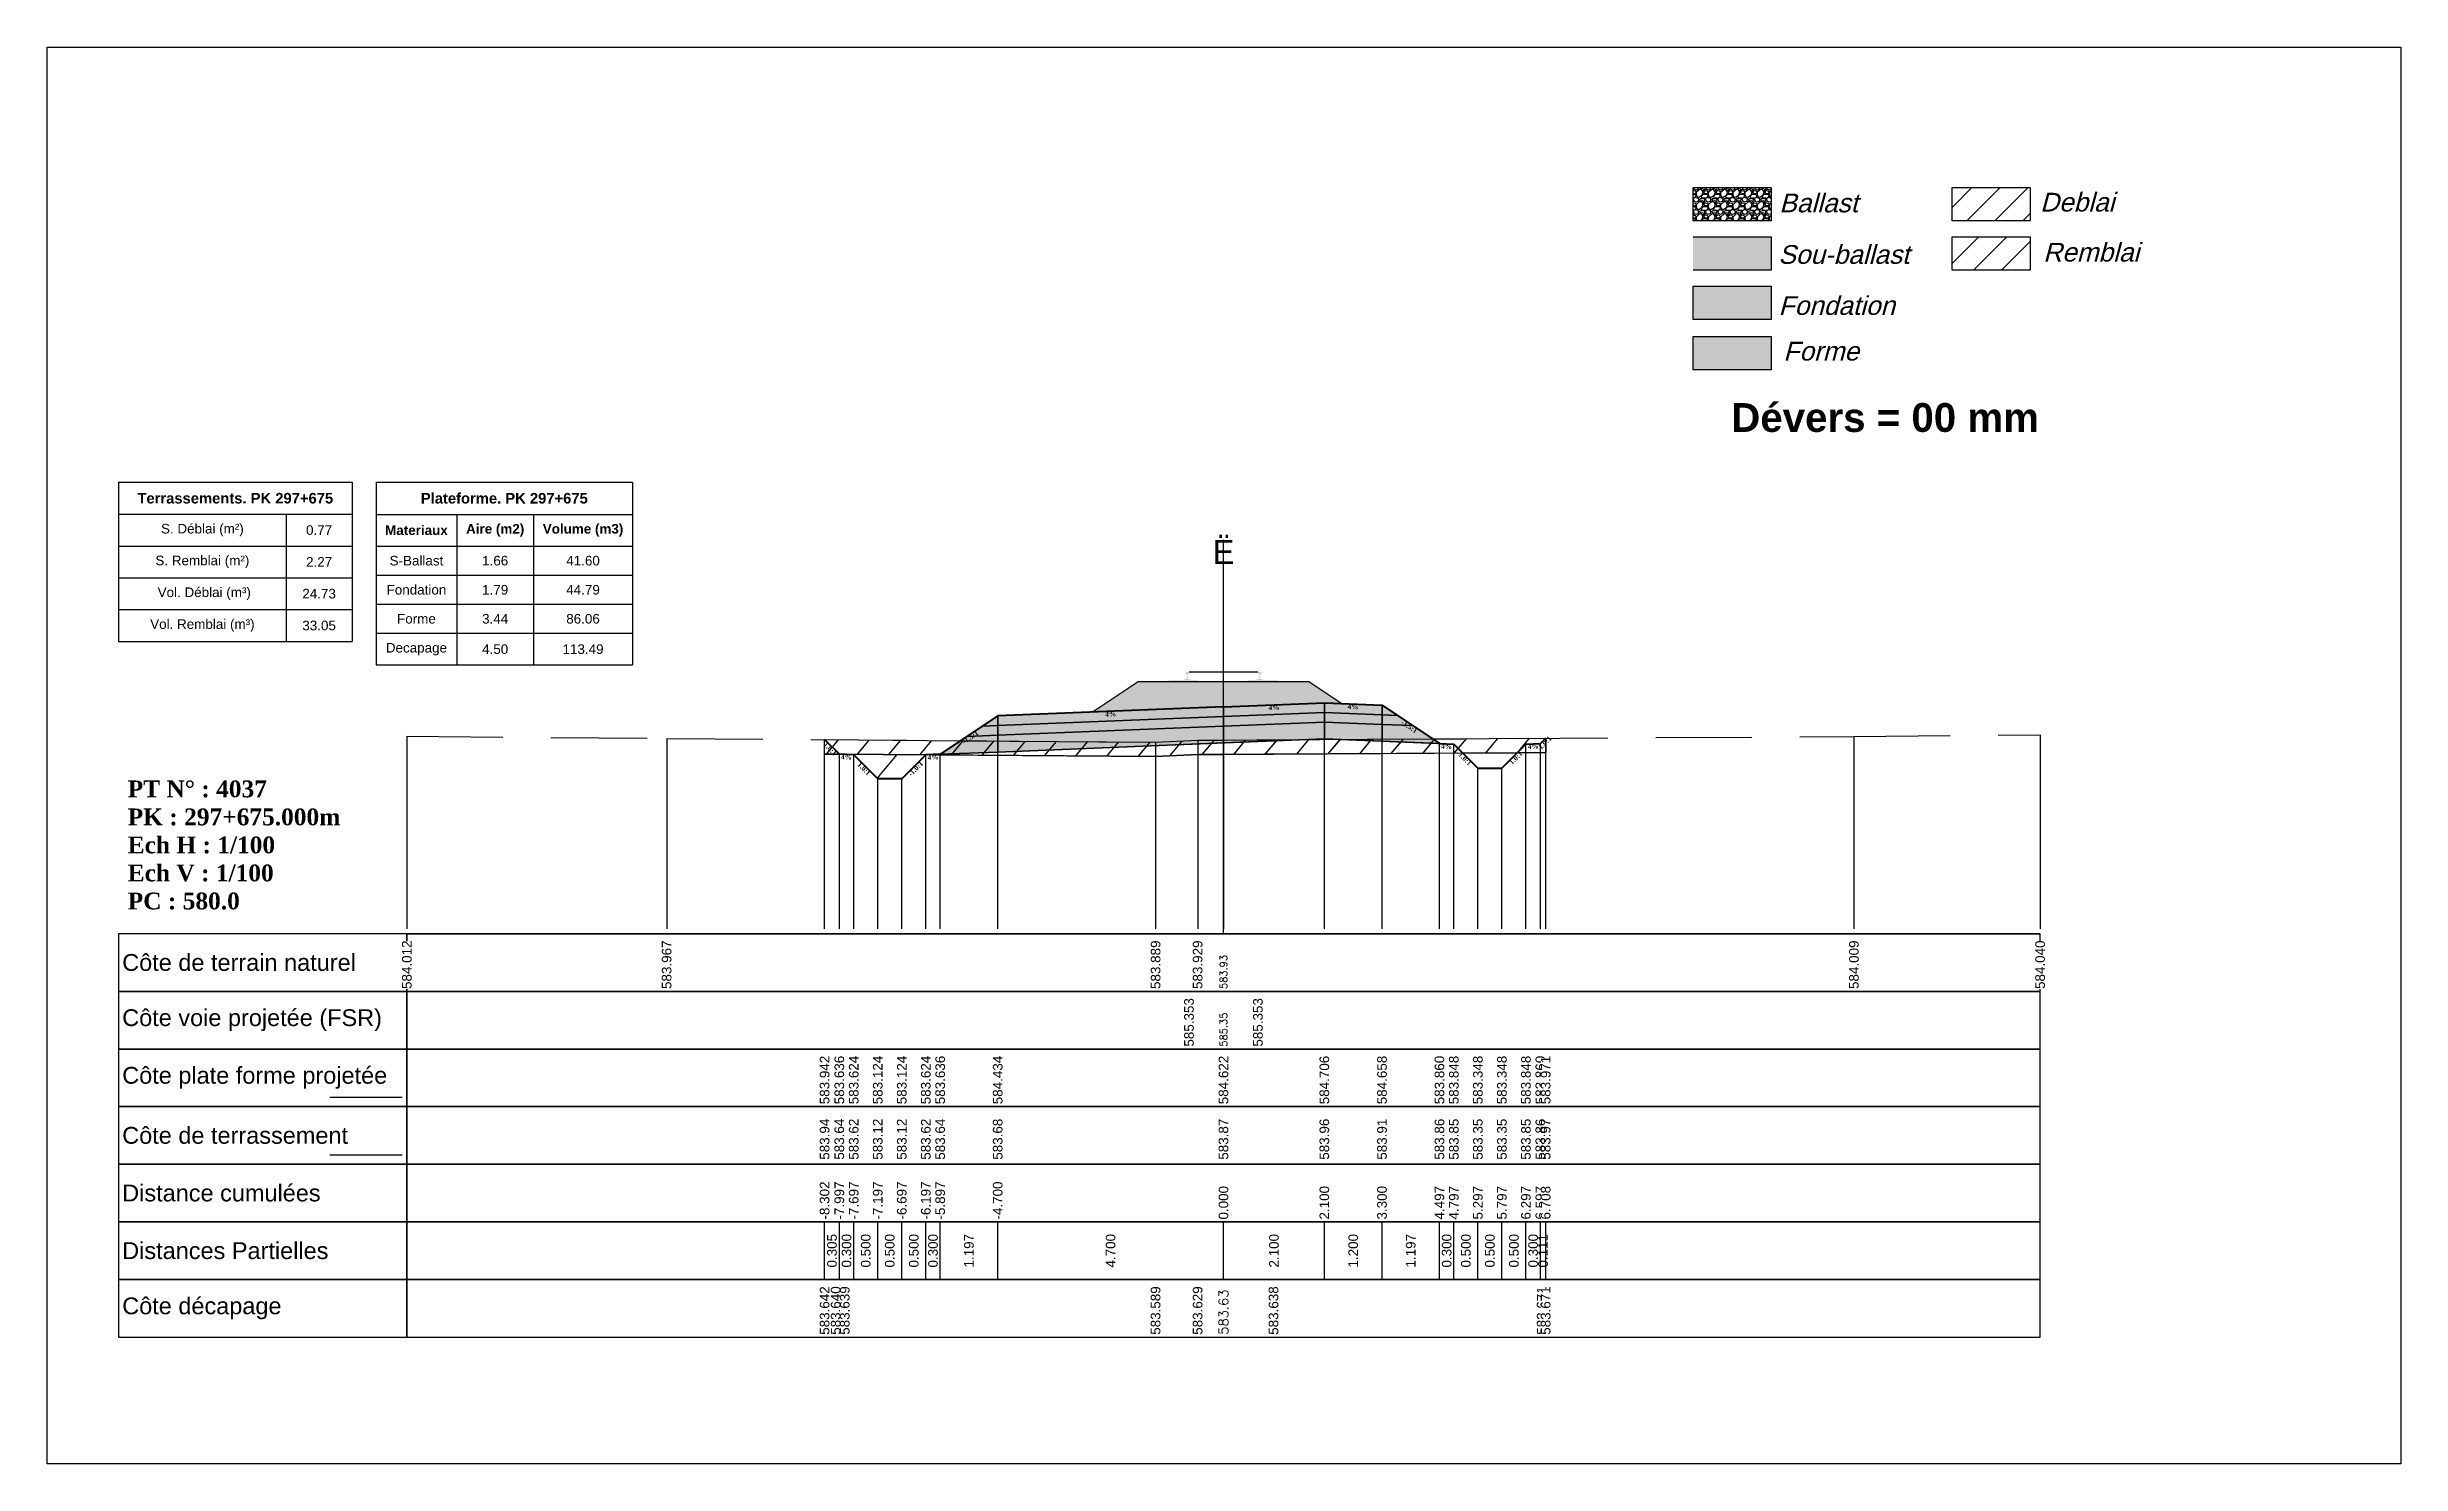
# Model space of a CAD drawing. Header units: millimetres. Extents: x 2762 to 3076, y 916 to 3305.
# Drawn here: x 3026.54 to 3075.54, y 3053.65 to 3083.15 of the extents above; entities that cross this region are included whole.
import ezdxf

# ---------------------------------------------------------------- set-up
doc = ezdxf.new("R2010")
doc.units = ezdxf.units.MM
doc.header["$LTSCALE"] = 2
doc.linetypes.add('CACHE', pattern=[9.525, 6.35, -3.175])
doc.linetypes.add('DASHED', pattern=[0.75, 0.5, -0.25])
for name, color, linetype in [('C-ANNO-TABL', 1, 'Continuous'), ('C-ANNO-TABL-TEXT', 150, 'Continuous'), ('C-ANNO-TABL-TITL', 150, 'Continuous'), ('C-ANNO-TABL-TTBL', 5, 'Continuous'), ('C-ROAD-CORR', 5, 'Continuous'), ('C-ROAD-SCTN', 7, 'Continuous')]:
    doc.layers.add(name, color=color, linetype=linetype)
doc.styles.add('ARIAL', font='arial.ttf')
doc.styles.add('C3D_Etiquette', font='romans.shx')
doc.styles.add('C3D_Profil_Travers', font='romans.shx')
doc.styles.get("Standard").update_dxf_attribs({"font": 'arial.ttf'})

msp = doc.modelspace()

# ---------------------------------------------------------------- texts
at = {"insert": (3061.599, 3075.733), "char_height": 0.6, "attachment_point": 1}
msp.add_mtext_dynamic_manual_height_columns('{\\fArial|b1|i0|c0|p34;Dévers = 00 mm}', width=8.82587, gutter_width=1.25, heights=[0], dxfattribs=at)
at = {"color": 7, "linetype": 'Continuous', "lineweight": -3}
for s, insert, char_height, attachment_point, style in [('{\\fWingdings|b0|i0|c2|p0;Ë}', (3051.03, 3072.384), 0.5, 8, 'C3D_Profil_Travers'), ('{\\fTimes New Roman|b1|i0|c0|p18;PT N° : 4037\\PPK : 297+675.000m\\PEch H : 1/100\\PEch V : 1/100\\PPC : 580.0}', (3028.218, 3065.184), 0.35, 7, 'C3D_Profil_Travers'), ('{\\fArial|b0|i0|c0|p34;Côte de terrain naturel}', (3028.104, 3064.084), 0.35, 4, 'C3D_Etiquette'), ('{\\fArial|b0|i0|c0|p34;Côte plate forme projetée}', (3028.104, 3061.684), 0.35, 4, 'C3D_Etiquette'), ('{\\fArial|b0|i0|c0|p34;Côte de terrassement}', (3028.104, 3060.484), 0.35, 4, 'C3D_Etiquette'), ('{\\fArial|b0|i0|c0|p34;Distance cumulées}', (3028.104, 3059.284), 0.35, 4, 'C3D_Etiquette'), ('{\\fArial|b0|i0|c0|p34;Distances Partielles}', (3028.104, 3058.084), 0.35, 4, 'C3D_Etiquette'), ('{\\fArial|b0|i0|c0|p34;Côte décapage}', (3028.104, 3056.884), 0.35, 4, 'C3D_Etiquette')]:
    msp.add_mtext(s, dxfattribs=dict(at, insert=insert, char_height=char_height, attachment_point=attachment_point, style=style))
at = {"color": 7, "linetype": 'Continuous', "lineweight": -3, "char_height": 0.1, "attachment_point": 2, "style": 'C3D_Etiquette'}
for s, insert, width, rotation in [('{\\fTimes New Roman|b1|i0|c0|p18;4%}', (3052.08, 3069.444), 0.37094, 2.2906), ('{\\fTimes New Roman|b1|i0|c0|p18;4%}', (3053.729, 3069.462), 0.42071, 357.7094), ('{\\fTimes New Roman|b1|i0|c0|p18;-1.5:1}', (3045.733, 3068.816), 0.34598, 33.6901), ('{\\fTimes New Roman|b1|i0|c0|p18;4%}', (3048.68, 3069.308), 0.42071, 2.2906), ('{\\fTimes New Roman|b1|i0|c0|p18;-1.5:1}', (3054.926, 3069.04), 0.34598, 326.3099), ('{\\fTimes New Roman|b1|i0|c0|p18;1.0:1}', (3042.877, 3068.57), 0.29001, 315), ('{\\fTimes New Roman|b1|i0|c0|p18;4%}', (3043.183, 3068.41), 0.37094, 357.7094), ('{\\fTimes New Roman|b1|i0|c0|p18;4%}', (3044.983, 3068.41), 0.42071, 2.2906), ('{\\fTimes New Roman|b1|i0|c0|p18;4%}', (3055.676, 3068.634), 0.42071, 357.7094), ('{\\fTimes New Roman|b1|i0|c0|p18;-1.0:1}', (3056.074, 3068.379), 0.34598, 315), ('{\\fTimes New Roman|b1|i0|c0|p18;1.0:1}', (3057.079, 3068.379), 0.29001, 45), ('{\\fTimes New Roman|b1|i0|c0|p18;4%}', (3057.477, 3068.634), 0.37094, 2.2906), ('{\\fTimes New Roman|b1|i0|c0|p18;1.0:1}', (3057.685, 3068.697), 0.29001, 45), ('{\\fTimes New Roman|b1|i0|c0|p18;1.0:1}', (3043.58, 3068.155), 0.29001, 315), ('{\\fTimes New Roman|b1|i0|c0|p18;-1.0:1}', (3044.586, 3068.155), 0.34598, 45)]:
    msp.add_mtext(s, dxfattribs=dict(at, insert=insert, width=width, rotation=rotation))
at = {"color": 7, "linetype": 'Continuous', "lineweight": -3, "rotation": 90, "style": 'C3D_Profil_Travers'}
for s, insert, char_height, attachment_point in [('583.93', (3051.03, 3063.534), 0.15, 4), ('585.35', (3051.03, 3062.334), 0.15, 4), ('{\\fArial|b0|i0|c0|p34;583.94}', (3042.727, 3059.979), 0.2, 4), ('{\\fArial|b0|i0|c0|p34;583.64}', (3043.033, 3059.979), 0.2, 4), ('{\\fArial|b0|i0|c0|p34;583.62}', (3043.333, 3059.979), 0.2, 4), ('{\\fArial|b0|i0|c0|p34;583.12}', (3043.833, 3059.979), 0.2, 4), ('{\\fArial|b0|i0|c0|p34;583.12}', (3044.333, 3059.979), 0.2, 4), ('{\\fArial|b0|i0|c0|p34;583.62}', (3044.833, 3059.979), 0.2, 4), ('{\\fArial|b0|i0|c0|p34;583.64}', (3045.133, 3059.979), 0.2, 4), ('{\\fArial|b0|i0|c0|p34;583.68}', (3046.33, 3059.979), 0.2, 4), ('{\\fArial|b0|i0|c0|p34;583.87}', (3051.03, 3059.979), 0.2, 4), ('{\\fArial|b0|i0|c0|p34;583.96}', (3053.13, 3059.979), 0.2, 4), ('{\\fArial|b0|i0|c0|p34;583.91}', (3054.33, 3059.979), 0.2, 4), ('{\\fArial|b0|i0|c0|p34;583.86}', (3055.526, 3059.979), 0.2, 4), ('{\\fArial|b0|i0|c0|p34;583.85}', (3055.826, 3059.979), 0.2, 4), ('{\\fArial|b0|i0|c0|p34;583.35}', (3056.326, 3059.979), 0.2, 4), ('{\\fArial|b0|i0|c0|p34;583.35}', (3056.826, 3059.979), 0.2, 4), ('{\\fArial|b0|i0|c0|p34;583.85}', (3057.326, 3059.979), 0.2, 4), ('{\\fArial|b0|i0|c0|p34;583.86}', (3057.626, 3059.979), 0.2, 4), ('{\\fArial|b0|i0|c0|p34;583.97}', (3057.737, 3059.979), 0.2, 4), ('{\\fArial|b0|i0|c0|p34;0.305}', (3042.88, 3058.084), 0.2, 5), ('{\\fArial|b0|i0|c0|p34;0.300}', (3043.183, 3058.084), 0.2, 5), ('{\\fArial|b0|i0|c0|p34;0.500}', (3043.583, 3058.084), 0.2, 5), ('{\\fArial|b0|i0|c0|p34;0.500}', (3044.083, 3058.084), 0.2, 5), ('{\\fArial|b0|i0|c0|p34;0.500}', (3044.583, 3058.084), 0.2, 5), ('{\\fArial|b0|i0|c0|p34;0.300}', (3044.983, 3058.084), 0.2, 5), ('{\\fArial|b0|i0|c0|p34;1.197}', (3045.731, 3058.084), 0.2, 5), ('{\\fArial|b0|i0|c0|p34;4.700}', (3048.68, 3058.084), 0.2, 5), ('{\\fArial|b0|i0|c0|p34;2.100}', (3052.08, 3058.084), 0.2, 5), ('{\\fArial|b0|i0|c0|p34;1.200}', (3053.73, 3058.084), 0.2, 5), ('{\\fArial|b0|i0|c0|p34;1.197}', (3054.928, 3058.084), 0.2, 5), ('{\\fArial|b0|i0|c0|p34;0.300}', (3055.676, 3058.084), 0.2, 5), ('{\\fArial|b0|i0|c0|p34;0.500}', (3056.076, 3058.084), 0.2, 5), ('{\\fArial|b0|i0|c0|p34;0.500}', (3056.576, 3058.084), 0.2, 5), ('{\\fArial|b0|i0|c0|p34;0.500}', (3057.076, 3058.084), 0.2, 5), ('{\\fArial|b0|i0|c0|p34;0.300}', (3057.476, 3058.084), 0.2, 5), ('{\\fArial|b0|i0|c0|p34;0.111}', (3057.682, 3058.084), 0.2, 5), ('583.63', (3051.03, 3056.334), 0.2, 4)]:
    msp.add_mtext(s, dxfattribs=dict(at, insert=insert, char_height=char_height, attachment_point=attachment_point))
at = {"color": 7, "linetype": 'Continuous', "lineweight": -3, "insert": (3028.104, 3062.884), "char_height": 0.35, "attachment_point": 4}
msp.add_mtext('{\\fArial|b0|i0|c0|p34;Côte voie projetée (FSR)}', dxfattribs=at)
at = {"layer": 'C-ANNO-TABL-TEXT', "color": 7, "style": 'ARIAL', "oblique": 15}
for s, p in [('Ballast', (3062.599, 3079.705)), ('Deblai', (3068.029, 3079.721)), ('Sou-ballast', (3062.579, 3078.632)), ('Remblai', (3068.093, 3078.679)), ('Fondation', (3062.584, 3077.569)), ('Forme', (3062.684, 3076.619))]:
    msp.add_text(s, height=0.39, dxfattribs=at).set_placement(p)
at = {"layer": 'C-ANNO-TABL-TEXT', "color": 7, "linetype": 'Continuous', "lineweight": -3, "char_height": 0.2, "attachment_point": 5, "style": 'ARIAL'}
for s, insert in [('{\\fArial|b0|i0|c0|p34;\\C7;0.77}', (3032.203, 3073.088)), ('{\\fArial|b0|i0|c0|p34;\\C7;2.27}', (3032.203, 3072.426)), ('{\\fArial|b0|i0|c0|p34;\\C7;S-Ballast}', (3034.229, 3072.451)), ('{\\fArial|b0|i0|c0|p34;\\C7;1.66}', (3035.868, 3072.451)), ('{\\C18;\\c0;41.60}', (3037.697, 3072.451)), ('{\\fArial|b0|i0|c0|p34;\\C7;24.73}', (3032.203, 3071.764)), ('{\\fArial|b0|i0|c0|p34;\\C7;Fondation}', (3034.229, 3071.845)), ('{\\fArial|b0|i0|c0|p34;\\C7;1.79}', (3035.868, 3071.845)), ('{\\C18;\\c0;44.79}', (3037.697, 3071.845)), ('{\\fArial|b0|i0|c0|p34;\\C7;Forme}', (3034.229, 3071.241)), ('{\\fArial|b0|i0|c0|p34;\\C7;3.44}', (3035.868, 3071.241)), ('{\\C18;\\c0;86.06}', (3037.697, 3071.241)), ('{\\fArial|b0|i0|c0|p34;\\C7;33.05}', (3032.203, 3071.101)), ('{\\fArial|b0|i0|c0|p34;\\C7;Decapage}', (3034.229, 3070.609)), ('{\\fArial|b0|i0|c0|p34;\\C7;4.50}', (3035.868, 3070.609)), ('{\\C18;\\c0;113.49}', (3037.697, 3070.609))]:
    msp.add_mtext(s, dxfattribs=dict(at, insert=insert))
at = {"layer": 'C-ANNO-TABL-TITL', "color": 7, "linetype": 'Continuous', "lineweight": -3, "attachment_point": 5, "style": 'ARIAL'}
for s, insert, char_height in [('{\\fArial|b1|i0|c0|p34;\\C7;Terrassements. PK 297+675}', (3030.458, 3073.751), 0.22), ('{\\fArial|b1|i0|c0|p34;\\C18;\\c0;Plateforme. PK 297+675}', (3036.058, 3073.75), 0.22), ('{\\fArial|b0|i0|c0|p34;\\C7;S. Déblai (m²) }', (3029.773, 3073.088), 0.2), ('{\\fArial|b1|i0|c0|p34;\\C7;Materiaux   }', (3034.229, 3073.085), 0.2), ('{\\fArial|b1|i0|c0|p34;\\C7;Aire (m2)}', (3035.868, 3073.085), 0.2), ('{\\fArial|b1|i0|c0|p34;\\C7;Volume (m3)}', (3037.697, 3073.085), 0.2), ('{\\fArial|b0|i0|c0|p34;\\C7;S. Remblai (m²) }', (3029.773, 3072.426), 0.2), ('{\\fArial|b0|i0|c0|p34;\\C7; Vol. Déblai (m³) }', (3029.773, 3071.764), 0.2), ('{\\fArial|b0|i0|c0|p34;\\C7;Vol. Remblai (m³)}', (3029.773, 3071.101), 0.2)]:
    msp.add_mtext(s, dxfattribs=dict(at, insert=insert, char_height=char_height))

# ---------------------------------------------------------------- hatches: boundary and pattern name
h = msp.add_hatch(color=11)
h.dxf.hatch_style = 1
h.paths.add_polyline_path([(3062.431, 3079.191), (3060.805, 3079.191), (3060.805, 3078.499), (3062.431, 3078.499)])
h = msp.add_hatch(color=30)
h.dxf.hatch_style = 1
h.paths.add_polyline_path([(3062.431, 3078.164), (3060.805, 3078.164), (3060.805, 3077.472), (3062.431, 3077.472)])
h = msp.add_hatch(color=83)
h.dxf.hatch_style = 1
h.paths.add_polyline_path([(3062.431, 3077.118), (3060.805, 3077.118), (3060.805, 3076.426), (3062.431, 3076.426)])
at = {"linetype": 'Continuous', "lineweight": -3}
h = msp.add_hatch(dxfattribs=at)
h.set_pattern_fill('GRAVEL', color=252, scale=0.009, style=0)
h.set_pattern_definition([(228.0128, (3048.461781, 3069.525359), (-1.8288, -2.0574), [0.030755, -3.0447435]), (184.96974, (3048.441207, 3069.502499), (2.743199999, 0.228600013), [0.0527764, -5.2248644]), (132.51045, (3048.388629, 3069.497927), (2.286, -2.5146), [0.0372133, -3.684125]), (267.2737, (3048.299475, 3069.440777), (0.2286, 4.572), [0.0480604, -4.7579794]), (292.83365, (3048.297189, 3069.392771), (-1.143, 2.7432), [0.047127, -4.6655827]), (357.2737, (3048.315477, 3069.349337), (-4.572, 0.2286), [0.0480604, -4.7579794]), (37.69424, (3048.363483, 3069.347051), (-2.9718, -2.286), [0.0635574, -6.2921804]), (72.25533, (3048.413775, 3069.385913), (1.6002, 5.0292), [0.0600048, -5.940473]), (121.42957, (3048.432063, 3069.443063), (-1.8288, 2.9718), [0.048223, -4.774099]), (175.23636, (3048.406917, 3069.48421), (2.5146, -0.2286), [0.055054, -2.697654]), (222.39744, (3048.352053, 3069.488783), (-2.7432, -2.5146), [0.071197, -7.0485095]), (138.81407, (3048.52579, 3069.43849), (-1.6002, 1.3716), [0.0243004, -2.405751]), (171.46923, (3048.507501, 3069.454493), (2.9718, -0.4572), [0.0462314, -4.5769175]), (225, (3048.46178, 3069.46135), (-3e-17, -0.2286), [0.032329, -0.29096]), (203.1986, (3048.44578, 3069.488783), (1.143, 0.4572), [0.01741, -1.723556]), (291.8014, (3048.429777, 3069.481925), (-0.2286, 0.6858), [0.024621, -1.206428]), (30.9638, (3048.43892, 3069.459065), (0.6858, 0.4572), [0.039989, -1.292967]), (161.565, (3048.47321, 3069.47964), (0.4572, -0.2286), [0.028916, -0.693981]), (16.38954, (3048.297189, 3069.481925), (2.286, 0.6858), [0.040508, -4.0102944]), (70.34618, (3048.336051, 3069.493355), (-0.9144, -2.5146), [0.033984, -3.3643994]), (293.1986, (3048.47321, 3069.52536), (-0.4572, 1.143), [0.034819, -1.7061465]), (343.61046, (3048.486927, 3069.493355), (-2.286, 0.6858), [0.040508, -4.0102944]), (339.44395, (3048.29719, 3069.340193), (-1.143, 0.4572), [0.039063, -1.914096]), (294.77514, (3048.333765, 3069.326477), (-1.143, 2.5146), [0.0327305, -3.2403234]), (66.8014, (3048.475497, 3069.29676), (0.4572, 1.143), [0.034819, -1.7061465]), (17.35402, (3048.489213, 3069.328763), (-2.9718, -0.9144), [0.0383204, -3.793714]), (69.44395, (3048.363483, 3069.29676), (-0.4572, -1.143), [0.0195316, -1.933628]), (101.3099, (3048.46178, 3069.29676), (-0.2286, 0.9144), [0.011656, -1.1539795]), (165.9638, (3048.459495, 3069.30819), (0.6858, -0.2286), [0.047127, -0.895415]), (186.009, (3048.413775, 3069.319619), (2.286, 0.2286), [0.043674, -4.323723]), (303.69, (3048.43892, 3069.43849), (-0.2286, 0.4572), [0.032969, -0.79126]), (353.15723, (3048.457209, 3069.411059), (3.8862, -0.4572), [0.05756, -5.698441]), (60.9454, (3048.51436, 3069.4042), (-0.9144, -1.6002), [0.023536, -2.330045]), (90, (3048.5258, 3069.42477), (-0.2286, 0.2286), [0.013716, -0.214884]), (120.25644, (3048.409203, 3069.326477), (0.9144, -1.6002), [0.031758, -3.1440547]), (48.0128, (3048.393201, 3069.353909), (1.8288, 2.0574), [0.06151, -3.0139886]), (0, (3048.43435, 3069.39963), (0.2286, 0.2286), [0.059436, -0.169164]), (325.30485, (3048.493785, 3069.399629), (2.286, -1.6002), [0.036145, -3.5783385]), (254.0546, (3048.523503, 3069.379055), (-0.2286, -0.9144), [0.033285, -1.6309485]), (207.64598, (3048.514359, 3069.347051), (-4.3434, -2.286), [0.054193, -5.365122]), (175.42608, (3048.466353, 3069.321905), (-2.9718, 0.2286), [0.0573327, -5.675926])])
h.paths.add_polyline_path([(3048.297, 3069.297), (3049.255, 3069.935), (3052.805, 3069.935), (3053.494, 3069.475), (3053.13, 3069.49)])
msp.add_hatch(color=254, dxfattribs=at).paths.add_polyline_path([(3049.812, 3069.754), (3049.812, 3069.939), (3049.927, 3069.96), (3050.275, 3069.96), (3050.275, 3069.965), (3050.201, 3069.965), (3050.201, 3069.975), (3050.202, 3069.976), (3050.204, 3069.977), (3050.205, 3069.977), (3050.225, 3069.979), (3050.228, 3069.979), (3050.231, 3069.98), (3050.259, 3069.991), (3050.262, 3069.992), (3050.263, 3069.993), (3050.264, 3069.995), (3050.265, 3069.999), (3050.266, 3070.006), (3050.267, 3070.015), (3050.268, 3070.025), (3050.268, 3070.049), (3050.267, 3070.065), (3050.267, 3070.071), (3050.266, 3070.078), (3050.265, 3070.082), (3050.265, 3070.084), (3050.264, 3070.087), (3050.263, 3070.089), (3050.262, 3070.09), (3050.261, 3070.092), (3050.26, 3070.092), (3050.244, 3070.098), (3050.242, 3070.1), (3050.241, 3070.101), (3050.24, 3070.102), (3050.24, 3070.105), (3050.24, 3070.123), (3050.241, 3070.127), (3050.242, 3070.129), (3050.244, 3070.132), (3050.246, 3070.133), (3050.249, 3070.135), (3050.25, 3070.135), (3050.254, 3070.136), (3050.258, 3070.136), (3050.261, 3070.137), (3050.265, 3070.137), (3050.27, 3070.137), (3050.273, 3070.137), (3050.276, 3070.137), (3050.28, 3070.137), (3050.283, 3070.137), (3050.287, 3070.137), (3050.292, 3070.137), (3050.295, 3070.136), (3050.299, 3070.136), (3050.303, 3070.135), (3050.304, 3070.135), (3050.306, 3070.133), (3050.309, 3070.132), (3050.311, 3070.129), (3050.312, 3070.127), (3050.312, 3070.123), (3050.312, 3070.105), (3050.312, 3070.102), (3050.312, 3070.101), (3050.311, 3070.1), (3050.309, 3070.098), (3050.293, 3070.092), (3050.292, 3070.092), (3050.29, 3070.09), (3050.289, 3070.089), (3050.289, 3070.087), (3050.288, 3070.084), (3050.287, 3070.082), (3050.287, 3070.078), (3050.286, 3070.071), (3050.285, 3070.065), (3050.285, 3070.049), (3050.285, 3070.025), (3050.286, 3070.015), (3050.287, 3070.006), (3050.288, 3069.999), (3050.289, 3069.995), (3050.29, 3069.993), (3050.291, 3069.992), (3050.293, 3069.991), (3050.322, 3069.98), (3050.325, 3069.979), (3050.328, 3069.979), (3050.348, 3069.977), (3050.349, 3069.977), (3050.35, 3069.976), (3050.351, 3069.975), (3050.351, 3069.965), (3050.277, 3069.965), (3050.277, 3069.96), (3050.481, 3069.96), (3050.613, 3069.929), (3051.447, 3069.929), (3051.578, 3069.96), (3051.782, 3069.96), (3051.782, 3069.965), (3051.708, 3069.965), (3051.708, 3069.975), (3051.709, 3069.976), (3051.711, 3069.977), (3051.712, 3069.977), (3051.732, 3069.979), (3051.735, 3069.979), (3051.738, 3069.98), (3051.766, 3069.991), (3051.769, 3069.992), (3051.77, 3069.993), (3051.771, 3069.995), (3051.772, 3069.999), (3051.773, 3070.006), (3051.774, 3070.015), (3051.775, 3070.025), (3051.775, 3070.049), (3051.774, 3070.065), (3051.774, 3070.071), (3051.773, 3070.078), (3051.772, 3070.082), (3051.772, 3070.084), (3051.771, 3070.087), (3051.77, 3070.089), (3051.769, 3070.09), (3051.768, 3070.092), (3051.767, 3070.092), (3051.751, 3070.098), (3051.749, 3070.1), (3051.748, 3070.101), (3051.747, 3070.102), (3051.747, 3070.105), (3051.747, 3070.123), (3051.748, 3070.127), (3051.749, 3070.129), (3051.751, 3070.132), (3051.753, 3070.133), (3051.756, 3070.135), (3051.757, 3070.135), (3051.761, 3070.136), (3051.765, 3070.136), (3051.768, 3070.137), (3051.772, 3070.137), (3051.777, 3070.137), (3051.78, 3070.137), (3051.783, 3070.137), (3051.787, 3070.137), (3051.79, 3070.137), (3051.794, 3070.137), (3051.799, 3070.137), (3051.802, 3070.136), (3051.806, 3070.136), (3051.81, 3070.135), (3051.811, 3070.135), (3051.813, 3070.133), (3051.816, 3070.132), (3051.818, 3070.129), (3051.819, 3070.127), (3051.819, 3070.123), (3051.819, 3070.105), (3051.819, 3070.102), (3051.819, 3070.101), (3051.818, 3070.1), (3051.816, 3070.098), (3051.8, 3070.092), (3051.799, 3070.092), (3051.797, 3070.09), (3051.796, 3070.089), (3051.796, 3070.087), (3051.795, 3070.084), (3051.794, 3070.082), (3051.794, 3070.078), (3051.793, 3070.071), (3051.792, 3070.065), (3051.792, 3070.049), (3051.792, 3070.025), (3051.793, 3070.015), (3051.794, 3070.006), (3051.795, 3069.999), (3051.796, 3069.995), (3051.797, 3069.993), (3051.798, 3069.992), (3051.8, 3069.991), (3051.829, 3069.98), (3051.832, 3069.979), (3051.835, 3069.979), (3051.855, 3069.977), (3051.856, 3069.977), (3051.857, 3069.976), (3051.858, 3069.975), (3051.858, 3069.965), (3051.784, 3069.965), (3051.784, 3069.96), (3052.132, 3069.96), (3052.247, 3069.939), (3052.247, 3069.754)])
h = msp.add_hatch(color=11, dxfattribs=at)
h.paths.add_polyline_path([(3054.33, 3069.242), (3054.33, 3069.442), (3054.649, 3069.229)])
h.paths.add_polyline_path([(3053.13, 3069.29), (3053.13, 3069.49), (3054.33, 3069.442), (3054.33, 3069.242)])
h.paths.add_polyline_path([(3051.03, 3069.206), (3051.03, 3069.406), (3053.13, 3069.49), (3053.13, 3069.29)])
h.paths.add_polyline_path([(3046.33, 3069.018), (3046.33, 3069.218), (3051.03, 3069.406), (3051.03, 3069.206)])
h.paths.add_polyline_path([(3046.01, 3069.005), (3046.33, 3069.218), (3046.33, 3069.018)])
h = msp.add_hatch(color=83, dxfattribs=at)
h.paths.add_polyline_path([(3054.33, 3068.692), (3054.33, 3069.042), (3054.968, 3069.017), (3055.526, 3068.644)])
h.paths.add_polyline_path([(3053.13, 3068.74), (3053.13, 3069.09), (3054.33, 3069.042), (3054.33, 3068.692)])
h.paths.add_polyline_path([(3051.03, 3068.656), (3051.03, 3069.006), (3053.13, 3069.09), (3053.13, 3068.74)])
h.paths.add_polyline_path([(3046.33, 3068.468), (3046.33, 3068.818), (3051.03, 3069.006), (3051.03, 3068.656)])
h.paths.add_polyline_path([(3045.133, 3068.42), (3045.691, 3068.793), (3046.33, 3068.818), (3046.33, 3068.468)])
h = msp.add_hatch(color=30, dxfattribs=at)
h.paths.add_polyline_path([(3054.33, 3069.042), (3054.33, 3069.242), (3054.649, 3069.229), (3054.968, 3069.017)])
h.paths.add_polyline_path([(3053.13, 3069.09), (3053.13, 3069.29), (3054.33, 3069.242), (3054.33, 3069.042)])
h.paths.add_polyline_path([(3051.03, 3069.006), (3051.03, 3069.206), (3053.13, 3069.29), (3053.13, 3069.09)])
h.paths.add_polyline_path([(3046.33, 3068.818), (3046.33, 3069.018), (3051.03, 3069.206), (3051.03, 3069.006)])
h.paths.add_polyline_path([(3045.691, 3068.793), (3046.01, 3069.005), (3046.33, 3069.018), (3046.33, 3068.818)])
h = msp.add_hatch(dxfattribs=at)
h.set_pattern_fill('_U', color=150, scale=0.5, angle=50, style=0, pattern_type=0)
h.set_pattern_definition([(50, (3057.146, 3068.4517), (-0.383022, 0.321394), [])])
h.paths.add_polyline_path([(3057.146, 3068.452), (3057.326, 3068.632), (3057.626, 3068.644), (3057.737, 3068.755), (3057.737, 3068.455), (3057.736, 3068.455)])
h.paths.add_polyline_path([(3055.381, 3068.741), (3057.737, 3068.755), (3057.626, 3068.644), (3057.326, 3068.632), (3057.146, 3068.452), (3056.013, 3068.445), (3055.826, 3068.632), (3055.526, 3068.644)])
h.paths.add_polyline_path([(3044.863, 3068.409), (3045.133, 3068.42), (3045.559, 3068.704), (3049.617, 3068.673), (3050.492, 3068.713), (3055.381, 3068.741), (3055.526, 3068.644), (3055.826, 3068.632), (3056.013, 3068.445), (3050.492, 3068.413), (3049.617, 3068.373)])
h.paths.add_polyline_path([(3042.727, 3068.726), (3045.559, 3068.704), (3045.133, 3068.42), (3044.863, 3068.409), (3043.03, 3068.423)])
h.paths.add_polyline_path([(3042.727, 3068.426), (3042.727, 3068.726), (3043.03, 3068.423)])
h = msp.add_hatch(dxfattribs=at)
h.set_pattern_fill('_U', color=3, angle=50, style=0, pattern_type=0)
h.set_pattern_definition([(50, (3057.146, 3068.4517), (-0.766044, 0.64279), [])])
h.paths.add_polyline_path([(3057.146, 3068.452), (3057.326, 3068.632), (3057.626, 3068.644), (3057.737, 3068.755), (3057.737, 3068.455), (3057.736, 3068.455)])
h.paths.add_polyline_path([(3044.863, 3068.409), (3053.13, 3068.74), (3055.826, 3068.632), (3056.013, 3068.445), (3050.492, 3068.413), (3049.617, 3068.373)])
h.paths.add_polyline_path([(3042.727, 3068.426), (3042.727, 3068.726), (3043.03, 3068.423)])
h = msp.add_hatch(dxfattribs=at)
h.set_pattern_fill('_U', color=1, angle=50, style=0, pattern_type=0)
h.set_pattern_definition([(50, (3056.0135, 3068.4451), (-0.766044, 0.64279), [])])
h.paths.add_polyline_path([(3056.013, 3068.445), (3057.146, 3068.452), (3056.826, 3068.132), (3056.326, 3068.132)])
h.paths.add_polyline_path([(3043.03, 3068.423), (3044.863, 3068.409), (3044.833, 3068.408), (3044.333, 3067.908), (3043.833, 3067.908), (3043.333, 3068.408), (3043.033, 3068.42)])

# ---------------------------------------------------------------- linework, layer by layer
for p, q in [((3060.805, 3080.219), (3062.431, 3080.219)), ((3060.805, 3080.219), (3062.431, 3080.219)), ((3060.805, 3079.527), (3060.805, 3080.219)), ((3062.431, 3080.219), (3062.431, 3079.527)), ((3062.431, 3080.219), (3062.431, 3079.527)), ((3066.198, 3080.219), (3067.824, 3080.219)), ((3066.198, 3079.527), (3066.198, 3080.219)), ((3067.824, 3080.219), (3067.824, 3079.527)), ((3062.431, 3079.527), (3060.805, 3079.527)), ((3062.431, 3079.527), (3060.805, 3079.527)), ((3060.805, 3079.191), (3062.431, 3079.191)), ((3062.431, 3079.191), (3062.431, 3078.499)), ((3067.824, 3079.527), (3066.198, 3079.527)), ((3066.198, 3079.191), (3067.824, 3079.191)), ((3066.198, 3078.499), (3066.198, 3079.191)), ((3067.824, 3079.191), (3067.824, 3078.499)), ((3062.431, 3078.499), (3060.805, 3078.499)), ((3067.824, 3078.499), (3066.198, 3078.499)), ((3060.805, 3078.164), (3062.431, 3078.164)), ((3060.805, 3077.472), (3060.805, 3078.164)), ((3062.431, 3078.164), (3062.431, 3077.472)), ((3062.431, 3077.472), (3060.805, 3077.472)), ((3060.805, 3077.118), (3062.431, 3077.118)), ((3060.805, 3076.426), (3060.805, 3077.118)), ((3062.431, 3077.118), (3062.431, 3076.426)), ((3062.431, 3076.426), (3060.805, 3076.426))]:
    msp.add_line(p, q)
at = {"linetype": 'Continuous'}
for p, q in [((3060.808, 3080.172), (3060.805, 3080.173)), ((3060.805, 3080.17), (3060.808, 3080.172)), ((3060.845, 3080.144), (3060.805, 3080.15)), ((3060.811, 3080.219), (3060.824, 3080.188)), ((3060.823, 3080.188), (3060.866, 3080.175)), ((3060.868, 3080.128), (3060.847, 3080.145)), ((3060.866, 3080.175), (3060.91, 3080.188)), ((3060.934, 3080.175), (3060.875, 3080.122)), ((3060.91, 3080.187), (3060.921, 3080.219)), ((3060.987, 3080.175), (3060.926, 3080.18)), ((3060.967, 3080.193), (3060.943, 3080.219)), ((3061.01, 3080.199), (3060.952, 3080.194)), ((3061.014, 3080.131), (3060.986, 3080.176)), ((3061.013, 3080.175), (3061.023, 3080.15)), ((3061.032, 3080.183), (3061.014, 3080.176)), ((3061.024, 3080.149), (3061.062, 3080.172)), ((3061.049, 3080.152), (3061.024, 3080.127)), ((3061.044, 3080.219), (3061.026, 3080.198)), ((3061.044, 3080.219), (3061.026, 3080.198)), ((3061.062, 3080.172), (3061.031, 3080.182)), ((3061.099, 3080.144), (3061.049, 3080.151)), ((3061.099, 3080.144), (3061.049, 3080.151)), ((3061.065, 3080.219), (3061.078, 3080.188)), ((3061.065, 3080.219), (3061.078, 3080.188)), ((3061.077, 3080.188), (3061.12, 3080.175)), ((3061.077, 3080.188), (3061.12, 3080.175)), ((3061.122, 3080.128), (3061.101, 3080.145)), ((3061.122, 3080.128), (3061.101, 3080.145)), ((3061.12, 3080.175), (3061.164, 3080.188)), ((3061.12, 3080.175), (3061.164, 3080.188)), ((3061.188, 3080.175), (3061.129, 3080.122)), ((3061.188, 3080.175), (3061.129, 3080.122)), ((3061.164, 3080.187), (3061.175, 3080.219)), ((3061.164, 3080.187), (3061.175, 3080.219)), ((3061.241, 3080.175), (3061.18, 3080.18)), ((3061.241, 3080.175), (3061.18, 3080.18)), ((3061.221, 3080.193), (3061.197, 3080.219)), ((3061.221, 3080.193), (3061.197, 3080.219)), ((3061.264, 3080.199), (3061.206, 3080.194)), ((3061.264, 3080.199), (3061.206, 3080.194)), ((3061.268, 3080.131), (3061.24, 3080.176)), ((3061.268, 3080.131), (3061.24, 3080.176)), ((3061.267, 3080.175), (3061.277, 3080.15)), ((3061.267, 3080.175), (3061.277, 3080.15)), ((3061.286, 3080.183), (3061.268, 3080.176)), ((3061.286, 3080.183), (3061.268, 3080.176)), ((3061.278, 3080.149), (3061.316, 3080.172)), ((3061.278, 3080.149), (3061.316, 3080.172)), ((3061.303, 3080.152), (3061.278, 3080.127)), ((3061.303, 3080.152), (3061.278, 3080.127)), ((3061.298, 3080.219), (3061.28, 3080.198)), ((3061.298, 3080.219), (3061.28, 3080.198)), ((3061.316, 3080.172), (3061.285, 3080.182)), ((3061.316, 3080.172), (3061.285, 3080.182)), ((3061.353, 3080.144), (3061.303, 3080.151)), ((3061.353, 3080.144), (3061.303, 3080.151)), ((3061.319, 3080.219), (3061.332, 3080.188)), ((3061.319, 3080.219), (3061.332, 3080.188)), ((3061.331, 3080.188), (3061.374, 3080.175)), ((3061.331, 3080.188), (3061.374, 3080.175)), ((3061.376, 3080.128), (3061.355, 3080.145)), ((3061.376, 3080.128), (3061.355, 3080.145)), ((3061.374, 3080.175), (3061.418, 3080.188)), ((3061.374, 3080.175), (3061.418, 3080.188)), ((3061.442, 3080.175), (3061.383, 3080.122)), ((3061.442, 3080.175), (3061.383, 3080.122)), ((3061.418, 3080.187), (3061.429, 3080.219)), ((3061.418, 3080.187), (3061.429, 3080.219)), ((3061.495, 3080.175), (3061.434, 3080.18)), ((3061.495, 3080.175), (3061.434, 3080.18)), ((3061.475, 3080.193), (3061.451, 3080.219)), ((3061.475, 3080.193), (3061.451, 3080.219)), ((3061.518, 3080.199), (3061.46, 3080.194)), ((3061.518, 3080.199), (3061.46, 3080.194)), ((3061.522, 3080.131), (3061.494, 3080.176)), ((3061.522, 3080.131), (3061.494, 3080.176)), ((3061.521, 3080.175), (3061.531, 3080.15)), ((3061.521, 3080.175), (3061.531, 3080.15)), ((3061.54, 3080.183), (3061.522, 3080.176)), ((3061.54, 3080.183), (3061.522, 3080.176)), ((3061.532, 3080.149), (3061.57, 3080.172)), ((3061.532, 3080.149), (3061.57, 3080.172)), ((3061.557, 3080.152), (3061.532, 3080.127)), ((3061.557, 3080.152), (3061.532, 3080.127)), ((3061.552, 3080.219), (3061.534, 3080.198)), ((3061.552, 3080.219), (3061.534, 3080.198)), ((3061.57, 3080.172), (3061.539, 3080.182)), ((3061.57, 3080.172), (3061.539, 3080.182)), ((3061.607, 3080.144), (3061.557, 3080.151)), ((3061.607, 3080.144), (3061.557, 3080.151)), ((3061.573, 3080.219), (3061.586, 3080.188)), ((3061.573, 3080.219), (3061.586, 3080.188)), ((3061.585, 3080.188), (3061.628, 3080.175)), ((3061.585, 3080.188), (3061.628, 3080.175)), ((3061.63, 3080.128), (3061.609, 3080.145)), ((3061.63, 3080.128), (3061.609, 3080.145)), ((3061.628, 3080.175), (3061.672, 3080.188)), ((3061.628, 3080.175), (3061.672, 3080.188)), ((3061.696, 3080.175), (3061.637, 3080.122)), ((3061.696, 3080.175), (3061.637, 3080.122)), ((3061.672, 3080.187), (3061.683, 3080.219)), ((3061.672, 3080.187), (3061.683, 3080.219)), ((3061.749, 3080.175), (3061.688, 3080.18)), ((3061.749, 3080.175), (3061.688, 3080.18)), ((3061.729, 3080.193), (3061.705, 3080.219)), ((3061.729, 3080.193), (3061.705, 3080.219)), ((3061.772, 3080.199), (3061.714, 3080.194)), ((3061.772, 3080.199), (3061.714, 3080.194)), ((3061.776, 3080.131), (3061.748, 3080.176)), ((3061.776, 3080.131), (3061.748, 3080.176)), ((3061.775, 3080.175), (3061.785, 3080.15)), ((3061.775, 3080.175), (3061.785, 3080.15)), ((3061.794, 3080.183), (3061.776, 3080.176)), ((3061.794, 3080.183), (3061.776, 3080.176)), ((3061.786, 3080.149), (3061.824, 3080.172)), ((3061.786, 3080.149), (3061.824, 3080.172)), ((3061.811, 3080.152), (3061.786, 3080.127)), ((3061.811, 3080.152), (3061.786, 3080.127)), ((3061.806, 3080.219), (3061.788, 3080.198)), ((3061.806, 3080.219), (3061.788, 3080.198)), ((3061.824, 3080.172), (3061.793, 3080.182)), ((3061.824, 3080.172), (3061.793, 3080.182)), ((3061.861, 3080.144), (3061.811, 3080.151)), ((3061.861, 3080.144), (3061.811, 3080.151)), ((3061.827, 3080.219), (3061.84, 3080.188)), ((3061.827, 3080.219), (3061.84, 3080.188)), ((3061.839, 3080.188), (3061.882, 3080.175)), ((3061.839, 3080.188), (3061.882, 3080.175)), ((3061.884, 3080.128), (3061.863, 3080.145)), ((3061.884, 3080.128), (3061.863, 3080.145)), ((3061.882, 3080.175), (3061.926, 3080.188)), ((3061.882, 3080.175), (3061.926, 3080.188)), ((3061.95, 3080.175), (3061.891, 3080.122)), ((3061.95, 3080.175), (3061.891, 3080.122)), ((3061.926, 3080.187), (3061.937, 3080.219)), ((3061.926, 3080.187), (3061.937, 3080.219)), ((3062.003, 3080.175), (3061.942, 3080.18)), ((3062.003, 3080.175), (3061.942, 3080.18)), ((3061.983, 3080.193), (3061.959, 3080.219)), ((3061.983, 3080.193), (3061.959, 3080.219)), ((3062.026, 3080.199), (3061.968, 3080.194)), ((3062.026, 3080.199), (3061.968, 3080.194)), ((3062.03, 3080.131), (3062.002, 3080.176)), ((3062.03, 3080.131), (3062.002, 3080.176)), ((3062.029, 3080.175), (3062.039, 3080.15)), ((3062.029, 3080.175), (3062.039, 3080.15)), ((3062.048, 3080.183), (3062.03, 3080.176)), ((3062.048, 3080.183), (3062.03, 3080.176)), ((3062.04, 3080.149), (3062.078, 3080.172)), ((3062.04, 3080.149), (3062.078, 3080.172)), ((3062.065, 3080.152), (3062.04, 3080.127)), ((3062.065, 3080.152), (3062.04, 3080.127)), ((3062.06, 3080.219), (3062.042, 3080.198)), ((3062.06, 3080.219), (3062.042, 3080.198)), ((3062.078, 3080.172), (3062.047, 3080.182)), ((3062.078, 3080.172), (3062.047, 3080.182)), ((3062.115, 3080.144), (3062.065, 3080.151)), ((3062.115, 3080.144), (3062.065, 3080.151)), ((3062.081, 3080.219), (3062.094, 3080.188)), ((3062.081, 3080.219), (3062.094, 3080.188)), ((3062.093, 3080.188), (3062.136, 3080.175)), ((3062.093, 3080.188), (3062.136, 3080.175)), ((3062.138, 3080.128), (3062.117, 3080.145)), ((3062.138, 3080.128), (3062.117, 3080.145)), ((3062.136, 3080.175), (3062.18, 3080.188)), ((3062.136, 3080.175), (3062.18, 3080.188)), ((3062.204, 3080.175), (3062.145, 3080.122)), ((3062.204, 3080.175), (3062.145, 3080.122)), ((3062.18, 3080.187), (3062.191, 3080.219)), ((3062.18, 3080.187), (3062.191, 3080.219)), ((3062.257, 3080.175), (3062.196, 3080.18)), ((3062.257, 3080.175), (3062.196, 3080.18)), ((3062.237, 3080.193), (3062.213, 3080.219)), ((3062.237, 3080.193), (3062.213, 3080.219)), ((3062.28, 3080.199), (3062.222, 3080.194)), ((3062.28, 3080.199), (3062.222, 3080.194)), ((3062.284, 3080.131), (3062.256, 3080.176)), ((3062.284, 3080.131), (3062.256, 3080.176)), ((3062.283, 3080.175), (3062.293, 3080.15)), ((3062.283, 3080.175), (3062.293, 3080.15)), ((3062.302, 3080.183), (3062.284, 3080.176)), ((3062.302, 3080.183), (3062.284, 3080.176)), ((3062.294, 3080.149), (3062.332, 3080.172)), ((3062.294, 3080.149), (3062.332, 3080.172)), ((3062.319, 3080.152), (3062.294, 3080.127)), ((3062.319, 3080.152), (3062.294, 3080.127)), ((3062.314, 3080.219), (3062.296, 3080.198)), ((3062.314, 3080.219), (3062.296, 3080.198)), ((3062.332, 3080.172), (3062.301, 3080.182)), ((3062.332, 3080.172), (3062.301, 3080.182)), ((3062.369, 3080.144), (3062.319, 3080.151)), ((3062.369, 3080.144), (3062.319, 3080.151)), ((3062.335, 3080.219), (3062.348, 3080.188)), ((3062.335, 3080.219), (3062.348, 3080.188)), ((3062.347, 3080.188), (3062.39, 3080.175)), ((3062.347, 3080.188), (3062.39, 3080.175)), ((3062.392, 3080.128), (3062.371, 3080.145)), ((3062.392, 3080.128), (3062.371, 3080.145)), ((3062.39, 3080.175), (3062.431, 3080.187)), ((3062.39, 3080.175), (3062.431, 3080.187)), ((3062.431, 3080.151), (3062.399, 3080.122)), ((3062.431, 3080.151), (3062.399, 3080.122)), ((3060.805, 3080.104), (3060.855, 3080.098)), ((3060.805, 3080.083), (3060.831, 3080.083)), ((3060.857, 3080.019), (3060.805, 3079.992)), ((3060.808, 3079.918), (3060.805, 3079.919)), ((3060.805, 3079.916), (3060.808, 3079.918)), ((3060.845, 3079.89), (3060.805, 3079.896)), ((3060.805, 3079.85), (3060.855, 3079.844)), ((3060.805, 3079.829), (3060.831, 3079.829)), ((3060.857, 3079.765), (3060.805, 3079.738)), ((3060.808, 3079.664), (3060.805, 3079.665)), ((3060.805, 3079.662), (3060.808, 3079.664)), ((3060.809, 3079.969), (3060.824, 3079.934)), ((3060.809, 3079.715), (3060.824, 3079.68)), ((3060.81, 3079.969), (3060.826, 3080.005)), ((3060.81, 3079.715), (3060.826, 3079.751)), ((3060.823, 3079.934), (3060.866, 3079.921)), ((3060.823, 3079.68), (3060.866, 3079.667)), ((3060.826, 3080.005), (3060.867, 3080.018)), ((3060.826, 3079.751), (3060.867, 3079.764)), ((3060.83, 3080.086), (3060.864, 3080.063)), ((3060.83, 3079.832), (3060.864, 3079.809)), ((3060.868, 3079.874), (3060.847, 3079.891)), ((3060.854, 3080.088), (3060.867, 3080.111)), ((3060.864, 3080.061), (3060.854, 3080.025)), ((3060.854, 3079.834), (3060.867, 3079.857)), ((3060.864, 3079.807), (3060.854, 3079.771)), ((3060.866, 3080.016), (3060.907, 3080.001)), ((3060.866, 3079.921), (3060.91, 3079.934)), ((3060.866, 3079.762), (3060.907, 3079.747)), ((3060.866, 3079.667), (3060.91, 3079.68)), ((3060.869, 3080.129), (3060.867, 3080.076)), ((3060.867, 3080.111), (3060.867, 3080.127)), ((3060.867, 3080.076), (3060.887, 3080.028)), ((3060.869, 3079.875), (3060.867, 3079.822)), ((3060.867, 3079.857), (3060.867, 3079.873)), ((3060.867, 3079.822), (3060.887, 3079.774)), ((3060.934, 3079.921), (3060.875, 3079.868)), ((3060.934, 3079.667), (3060.875, 3079.614)), ((3060.887, 3080.025), (3060.94, 3080.022)), ((3060.887, 3079.771), (3060.94, 3079.768)), ((3060.906, 3080.003), (3060.921, 3079.97)), ((3060.906, 3079.749), (3060.921, 3079.716)), ((3060.91, 3079.933), (3060.923, 3079.969)), ((3060.91, 3079.679), (3060.923, 3079.715)), ((3060.987, 3079.921), (3060.926, 3079.926)), ((3060.987, 3079.667), (3060.926, 3079.672)), ((3060.967, 3079.939), (3060.939, 3079.969)), ((3060.967, 3079.685), (3060.939, 3079.715)), ((3060.94, 3080.025), (3060.996, 3080.068)), ((3060.94, 3079.969), (3060.948, 3079.989)), ((3060.94, 3079.771), (3060.996, 3079.814)), ((3060.94, 3079.715), (3060.948, 3079.735)), ((3060.996, 3079.989), (3060.948, 3079.984)), ((3060.996, 3079.735), (3060.948, 3079.73)), ((3061.01, 3079.945), (3060.952, 3079.94)), ((3061.01, 3079.691), (3060.952, 3079.686)), ((3060.974, 3080.033), (3061.019, 3080.083)), ((3060.974, 3079.779), (3061.019, 3079.829)), ((3060.993, 3080.003), (3060.975, 3080.034)), ((3060.993, 3079.749), (3060.975, 3079.78)), ((3061.014, 3079.877), (3060.986, 3079.922)), ((3061.014, 3079.623), (3060.986, 3079.668)), ((3061.055, 3079.999), (3060.991, 3080.004)), ((3061.055, 3079.745), (3060.991, 3079.75)), ((3060.996, 3080.068), (3061.016, 3080.132)), ((3061.047, 3079.982), (3060.996, 3079.994)), ((3060.996, 3079.814), (3061.016, 3079.878)), ((3061.047, 3079.728), (3060.996, 3079.74)), ((3061.013, 3079.921), (3061.023, 3079.896)), ((3061.013, 3079.667), (3061.023, 3079.642)), ((3061.032, 3079.929), (3061.014, 3079.922)), ((3061.032, 3079.675), (3061.014, 3079.668)), ((3061.019, 3080.083), (3061.085, 3080.083)), ((3061.019, 3079.829), (3061.085, 3079.829)), ((3061.024, 3080.127), (3061.044, 3080.096)), ((3061.024, 3079.895), (3061.062, 3079.918)), ((3061.049, 3079.898), (3061.024, 3079.873)), ((3061.024, 3079.873), (3061.044, 3079.842)), ((3061.024, 3079.641), (3061.062, 3079.664)), ((3061.049, 3079.97), (3061.026, 3079.944)), ((3061.049, 3079.716), (3061.026, 3079.69)), ((3061.062, 3079.918), (3061.031, 3079.928)), ((3061.062, 3079.664), (3061.031, 3079.674)), ((3061.045, 3080.106), (3061.109, 3080.098)), ((3061.045, 3079.852), (3061.109, 3079.844)), ((3061.049, 3079.969), (3061.047, 3079.982)), ((3061.049, 3079.715), (3061.047, 3079.728)), ((3061.099, 3079.89), (3061.049, 3079.897)), ((3061.111, 3080.019), (3061.058, 3079.991)), ((3061.111, 3079.765), (3061.058, 3079.737)), ((3061.063, 3079.969), (3061.078, 3079.934)), ((3061.063, 3079.715), (3061.078, 3079.68)), ((3061.064, 3079.969), (3061.08, 3080.005)), ((3061.064, 3079.715), (3061.08, 3079.751)), ((3061.077, 3079.934), (3061.12, 3079.921)), ((3061.077, 3079.68), (3061.12, 3079.667)), ((3061.08, 3080.005), (3061.121, 3080.018)), ((3061.08, 3079.751), (3061.121, 3079.764)), ((3061.084, 3080.086), (3061.118, 3080.063)), ((3061.084, 3079.832), (3061.118, 3079.809)), ((3061.122, 3079.874), (3061.101, 3079.891)), ((3061.108, 3080.088), (3061.121, 3080.111)), ((3061.118, 3080.061), (3061.108, 3080.025)), ((3061.108, 3079.834), (3061.121, 3079.857)), ((3061.118, 3079.807), (3061.108, 3079.771)), ((3061.12, 3080.016), (3061.161, 3080.001)), ((3061.12, 3079.921), (3061.164, 3079.934)), ((3061.12, 3079.762), (3061.161, 3079.747)), ((3061.12, 3079.667), (3061.164, 3079.68)), ((3061.123, 3080.129), (3061.121, 3080.076)), ((3061.123, 3080.129), (3061.121, 3080.076)), ((3061.121, 3080.111), (3061.121, 3080.127)), ((3061.121, 3080.111), (3061.121, 3080.127)), ((3061.121, 3080.076), (3061.141, 3080.028)), ((3061.123, 3079.875), (3061.121, 3079.822)), ((3061.121, 3079.857), (3061.121, 3079.873)), ((3061.121, 3079.822), (3061.141, 3079.774)), ((3061.188, 3079.921), (3061.129, 3079.868)), ((3061.188, 3079.667), (3061.129, 3079.614)), ((3061.141, 3080.025), (3061.194, 3080.022)), ((3061.141, 3079.771), (3061.194, 3079.768)), ((3061.16, 3080.003), (3061.175, 3079.97)), ((3061.16, 3079.749), (3061.175, 3079.716)), ((3061.164, 3079.933), (3061.177, 3079.969)), ((3061.164, 3079.679), (3061.177, 3079.715)), ((3061.241, 3079.921), (3061.18, 3079.926)), ((3061.241, 3079.667), (3061.18, 3079.672)), ((3061.221, 3079.939), (3061.193, 3079.969)), ((3061.221, 3079.685), (3061.193, 3079.715)), ((3061.194, 3080.025), (3061.25, 3080.068)), ((3061.194, 3080.025), (3061.25, 3080.068)), ((3061.194, 3079.969), (3061.202, 3079.989)), ((3061.194, 3079.771), (3061.25, 3079.814)), ((3061.194, 3079.715), (3061.202, 3079.735)), ((3061.25, 3079.989), (3061.202, 3079.984)), ((3061.25, 3079.735), (3061.202, 3079.73)), ((3061.264, 3079.945), (3061.206, 3079.94)), ((3061.264, 3079.691), (3061.206, 3079.686)), ((3061.228, 3080.033), (3061.273, 3080.083)), ((3061.228, 3080.033), (3061.273, 3080.083)), ((3061.228, 3079.779), (3061.273, 3079.829)), ((3061.247, 3080.003), (3061.229, 3080.034)), ((3061.247, 3080.003), (3061.229, 3080.034)), ((3061.247, 3079.749), (3061.229, 3079.78)), ((3061.268, 3079.877), (3061.24, 3079.922)), ((3061.268, 3079.623), (3061.24, 3079.668)), ((3061.309, 3079.999), (3061.245, 3080.004)), ((3061.309, 3079.999), (3061.245, 3080.004)), ((3061.309, 3079.745), (3061.245, 3079.75)), ((3061.25, 3080.068), (3061.27, 3080.132)), ((3061.25, 3080.068), (3061.27, 3080.132)), ((3061.301, 3079.982), (3061.25, 3079.994)), ((3061.301, 3079.982), (3061.25, 3079.994)), ((3061.25, 3079.814), (3061.27, 3079.878)), ((3061.301, 3079.728), (3061.25, 3079.74)), ((3061.267, 3079.921), (3061.277, 3079.896)), ((3061.267, 3079.667), (3061.277, 3079.642)), ((3061.286, 3079.929), (3061.268, 3079.922)), ((3061.286, 3079.675), (3061.268, 3079.668)), ((3061.273, 3080.083), (3061.339, 3080.083)), ((3061.273, 3080.083), (3061.339, 3080.083)), ((3061.273, 3079.829), (3061.339, 3079.829)), ((3061.278, 3080.127), (3061.298, 3080.096)), ((3061.278, 3080.127), (3061.298, 3080.096)), ((3061.278, 3079.895), (3061.316, 3079.918)), ((3061.303, 3079.898), (3061.278, 3079.873)), ((3061.278, 3079.873), (3061.298, 3079.842)), ((3061.278, 3079.641), (3061.316, 3079.664)), ((3061.303, 3079.97), (3061.28, 3079.944)), ((3061.303, 3079.97), (3061.28, 3079.944)), ((3061.303, 3079.716), (3061.28, 3079.69)), ((3061.316, 3079.918), (3061.285, 3079.928)), ((3061.316, 3079.664), (3061.285, 3079.674)), ((3061.299, 3080.106), (3061.363, 3080.098)), ((3061.299, 3080.106), (3061.363, 3080.098)), ((3061.299, 3079.852), (3061.363, 3079.844)), ((3061.303, 3079.969), (3061.301, 3079.982)), ((3061.303, 3079.969), (3061.301, 3079.982)), ((3061.303, 3079.715), (3061.301, 3079.728)), ((3061.353, 3079.89), (3061.303, 3079.897)), ((3061.365, 3080.019), (3061.312, 3079.991)), ((3061.365, 3080.019), (3061.312, 3079.991)), ((3061.365, 3079.765), (3061.312, 3079.737)), ((3061.317, 3079.969), (3061.332, 3079.934)), ((3061.317, 3079.969), (3061.332, 3079.934)), ((3061.317, 3079.715), (3061.332, 3079.68)), ((3061.318, 3079.969), (3061.334, 3080.005)), ((3061.318, 3079.969), (3061.334, 3080.005)), ((3061.318, 3079.715), (3061.334, 3079.751)), ((3061.331, 3079.934), (3061.374, 3079.921)), ((3061.331, 3079.934), (3061.374, 3079.921)), ((3061.331, 3079.68), (3061.374, 3079.667)), ((3061.334, 3080.005), (3061.375, 3080.018)), ((3061.334, 3080.005), (3061.375, 3080.018)), ((3061.334, 3079.751), (3061.375, 3079.764)), ((3061.338, 3080.086), (3061.372, 3080.063)), ((3061.338, 3080.086), (3061.372, 3080.063)), ((3061.338, 3079.832), (3061.372, 3079.809)), ((3061.376, 3079.874), (3061.355, 3079.891)), ((3061.362, 3080.088), (3061.375, 3080.111)), ((3061.362, 3080.088), (3061.375, 3080.111)), ((3061.372, 3080.061), (3061.362, 3080.025)), ((3061.372, 3080.061), (3061.362, 3080.025)), ((3061.362, 3079.834), (3061.375, 3079.857)), ((3061.372, 3079.807), (3061.362, 3079.771)), ((3061.374, 3080.016), (3061.415, 3080.001)), ((3061.374, 3080.016), (3061.415, 3080.001)), ((3061.374, 3079.921), (3061.418, 3079.934)), ((3061.374, 3079.921), (3061.418, 3079.934)), ((3061.374, 3079.762), (3061.415, 3079.747)), ((3061.374, 3079.667), (3061.418, 3079.68)), ((3061.377, 3080.129), (3061.375, 3080.076)), ((3061.377, 3080.129), (3061.375, 3080.076)), ((3061.375, 3080.111), (3061.375, 3080.127)), ((3061.375, 3080.111), (3061.375, 3080.127)), ((3061.375, 3080.076), (3061.395, 3080.028)), ((3061.375, 3080.076), (3061.395, 3080.028)), ((3061.377, 3079.875), (3061.375, 3079.822)), ((3061.375, 3079.857), (3061.375, 3079.873)), ((3061.375, 3079.822), (3061.395, 3079.774)), ((3061.442, 3079.921), (3061.383, 3079.868)), ((3061.442, 3079.921), (3061.383, 3079.868)), ((3061.442, 3079.667), (3061.383, 3079.614)), ((3061.395, 3080.025), (3061.448, 3080.022)), ((3061.395, 3080.025), (3061.448, 3080.022)), ((3061.395, 3079.771), (3061.448, 3079.768)), ((3061.414, 3080.003), (3061.429, 3079.97)), ((3061.414, 3080.003), (3061.429, 3079.97)), ((3061.414, 3079.749), (3061.429, 3079.716)), ((3061.418, 3079.933), (3061.431, 3079.969)), ((3061.418, 3079.933), (3061.431, 3079.969)), ((3061.418, 3079.679), (3061.431, 3079.715)), ((3061.495, 3079.921), (3061.434, 3079.926)), ((3061.495, 3079.921), (3061.434, 3079.926)), ((3061.495, 3079.667), (3061.434, 3079.672)), ((3061.475, 3079.939), (3061.447, 3079.969)), ((3061.475, 3079.939), (3061.447, 3079.969)), ((3061.475, 3079.685), (3061.447, 3079.715)), ((3061.448, 3080.025), (3061.504, 3080.068)), ((3061.448, 3080.025), (3061.504, 3080.068)), ((3061.448, 3079.969), (3061.456, 3079.989)), ((3061.448, 3079.969), (3061.456, 3079.989)), ((3061.448, 3079.771), (3061.504, 3079.814)), ((3061.448, 3079.771), (3061.504, 3079.814)), ((3061.448, 3079.715), (3061.456, 3079.735)), ((3061.504, 3079.989), (3061.456, 3079.984)), ((3061.504, 3079.989), (3061.456, 3079.984)), ((3061.504, 3079.735), (3061.456, 3079.73)), ((3061.518, 3079.945), (3061.46, 3079.94)), ((3061.518, 3079.945), (3061.46, 3079.94)), ((3061.518, 3079.691), (3061.46, 3079.686)), ((3061.482, 3080.033), (3061.527, 3080.083)), ((3061.482, 3080.033), (3061.527, 3080.083)), ((3061.482, 3079.779), (3061.527, 3079.829)), ((3061.482, 3079.779), (3061.527, 3079.829)), ((3061.501, 3080.003), (3061.483, 3080.034)), ((3061.501, 3080.003), (3061.483, 3080.034)), ((3061.501, 3079.749), (3061.483, 3079.78)), ((3061.522, 3079.877), (3061.494, 3079.922)), ((3061.522, 3079.877), (3061.494, 3079.922)), ((3061.522, 3079.623), (3061.494, 3079.668)), ((3061.563, 3079.999), (3061.499, 3080.004)), ((3061.563, 3079.999), (3061.499, 3080.004)), ((3061.563, 3079.745), (3061.499, 3079.75)), ((3061.563, 3079.745), (3061.499, 3079.75)), ((3061.504, 3080.068), (3061.524, 3080.132)), ((3061.504, 3080.068), (3061.524, 3080.132)), ((3061.555, 3079.982), (3061.504, 3079.994)), ((3061.555, 3079.982), (3061.504, 3079.994)), ((3061.504, 3079.814), (3061.524, 3079.878)), ((3061.504, 3079.814), (3061.524, 3079.878)), ((3061.555, 3079.728), (3061.504, 3079.74)), ((3061.555, 3079.728), (3061.504, 3079.74)), ((3061.521, 3079.921), (3061.531, 3079.896)), ((3061.521, 3079.921), (3061.531, 3079.896)), ((3061.521, 3079.667), (3061.531, 3079.642)), ((3061.54, 3079.929), (3061.522, 3079.922)), ((3061.54, 3079.929), (3061.522, 3079.922)), ((3061.54, 3079.675), (3061.522, 3079.668)), ((3061.527, 3080.083), (3061.593, 3080.083)), ((3061.527, 3080.083), (3061.593, 3080.083)), ((3061.527, 3079.829), (3061.593, 3079.829)), ((3061.527, 3079.829), (3061.593, 3079.829)), ((3061.532, 3080.127), (3061.552, 3080.096)), ((3061.532, 3080.127), (3061.552, 3080.096)), ((3061.532, 3079.895), (3061.57, 3079.918)), ((3061.532, 3079.895), (3061.57, 3079.918)), ((3061.557, 3079.898), (3061.532, 3079.873)), ((3061.557, 3079.898), (3061.532, 3079.873)), ((3061.532, 3079.873), (3061.552, 3079.842)), ((3061.532, 3079.873), (3061.552, 3079.842)), ((3061.532, 3079.641), (3061.57, 3079.664)), ((3061.557, 3079.97), (3061.534, 3079.944)), ((3061.557, 3079.97), (3061.534, 3079.944)), ((3061.557, 3079.716), (3061.534, 3079.69)), ((3061.57, 3079.918), (3061.539, 3079.928)), ((3061.57, 3079.918), (3061.539, 3079.928)), ((3061.57, 3079.664), (3061.539, 3079.674)), ((3061.553, 3080.106), (3061.617, 3080.098)), ((3061.553, 3080.106), (3061.617, 3080.098)), ((3061.553, 3079.852), (3061.617, 3079.844)), ((3061.553, 3079.852), (3061.617, 3079.844)), ((3061.557, 3079.969), (3061.555, 3079.982)), ((3061.557, 3079.969), (3061.555, 3079.982)), ((3061.557, 3079.715), (3061.555, 3079.728)), ((3061.557, 3079.715), (3061.555, 3079.728)), ((3061.607, 3079.89), (3061.557, 3079.897)), ((3061.607, 3079.89), (3061.557, 3079.897)), ((3061.619, 3080.019), (3061.566, 3079.991)), ((3061.619, 3080.019), (3061.566, 3079.991)), ((3061.619, 3079.765), (3061.566, 3079.737)), ((3061.619, 3079.765), (3061.566, 3079.737)), ((3061.571, 3079.969), (3061.586, 3079.934)), ((3061.571, 3079.969), (3061.586, 3079.934)), ((3061.571, 3079.715), (3061.586, 3079.68)), ((3061.571, 3079.715), (3061.586, 3079.68)), ((3061.572, 3079.969), (3061.588, 3080.005)), ((3061.572, 3079.969), (3061.588, 3080.005)), ((3061.572, 3079.715), (3061.588, 3079.751)), ((3061.572, 3079.715), (3061.588, 3079.751)), ((3061.585, 3079.934), (3061.628, 3079.921)), ((3061.585, 3079.934), (3061.628, 3079.921)), ((3061.585, 3079.68), (3061.628, 3079.667)), ((3061.585, 3079.68), (3061.628, 3079.667)), ((3061.588, 3080.005), (3061.629, 3080.018)), ((3061.588, 3080.005), (3061.629, 3080.018)), ((3061.588, 3079.751), (3061.629, 3079.764)), ((3061.588, 3079.751), (3061.629, 3079.764)), ((3061.592, 3080.086), (3061.626, 3080.063)), ((3061.592, 3080.086), (3061.626, 3080.063)), ((3061.592, 3079.832), (3061.626, 3079.809)), ((3061.592, 3079.832), (3061.626, 3079.809)), ((3061.63, 3079.874), (3061.609, 3079.891)), ((3061.63, 3079.874), (3061.609, 3079.891)), ((3061.616, 3080.088), (3061.629, 3080.111)), ((3061.616, 3080.088), (3061.629, 3080.111)), ((3061.626, 3080.061), (3061.616, 3080.025)), ((3061.626, 3080.061), (3061.616, 3080.025)), ((3061.616, 3079.834), (3061.629, 3079.857)), ((3061.616, 3079.834), (3061.629, 3079.857)), ((3061.626, 3079.807), (3061.616, 3079.771)), ((3061.626, 3079.807), (3061.616, 3079.771)), ((3061.628, 3080.016), (3061.669, 3080.001)), ((3061.628, 3080.016), (3061.669, 3080.001)), ((3061.628, 3079.921), (3061.672, 3079.934)), ((3061.628, 3079.921), (3061.672, 3079.934)), ((3061.628, 3079.762), (3061.669, 3079.747)), ((3061.628, 3079.762), (3061.669, 3079.747)), ((3061.628, 3079.667), (3061.672, 3079.68)), ((3061.628, 3079.667), (3061.672, 3079.68)), ((3061.631, 3080.129), (3061.629, 3080.076)), ((3061.631, 3080.129), (3061.629, 3080.076)), ((3061.629, 3080.111), (3061.629, 3080.127)), ((3061.629, 3080.111), (3061.629, 3080.127)), ((3061.629, 3080.076), (3061.649, 3080.028)), ((3061.629, 3080.076), (3061.649, 3080.028)), ((3061.631, 3079.875), (3061.629, 3079.822)), ((3061.631, 3079.875), (3061.629, 3079.822)), ((3061.629, 3079.857), (3061.629, 3079.873)), ((3061.629, 3079.857), (3061.629, 3079.873)), ((3061.629, 3079.822), (3061.649, 3079.774)), ((3061.629, 3079.822), (3061.649, 3079.774)), ((3061.696, 3079.921), (3061.637, 3079.868)), ((3061.696, 3079.921), (3061.637, 3079.868)), ((3061.696, 3079.667), (3061.637, 3079.614)), ((3061.696, 3079.667), (3061.637, 3079.614)), ((3061.649, 3080.025), (3061.702, 3080.022)), ((3061.649, 3080.025), (3061.702, 3080.022)), ((3061.649, 3079.771), (3061.702, 3079.768)), ((3061.649, 3079.771), (3061.702, 3079.768)), ((3061.668, 3080.003), (3061.683, 3079.97)), ((3061.668, 3080.003), (3061.683, 3079.97)), ((3061.668, 3079.749), (3061.683, 3079.716)), ((3061.668, 3079.749), (3061.683, 3079.716)), ((3061.672, 3079.933), (3061.685, 3079.969)), ((3061.672, 3079.933), (3061.685, 3079.969)), ((3061.672, 3079.679), (3061.685, 3079.715)), ((3061.672, 3079.679), (3061.685, 3079.715)), ((3061.749, 3079.921), (3061.688, 3079.926)), ((3061.749, 3079.921), (3061.688, 3079.926)), ((3061.749, 3079.667), (3061.688, 3079.672)), ((3061.749, 3079.667), (3061.688, 3079.672)), ((3061.729, 3079.939), (3061.701, 3079.969)), ((3061.729, 3079.939), (3061.701, 3079.969)), ((3061.729, 3079.685), (3061.701, 3079.715)), ((3061.729, 3079.685), (3061.701, 3079.715)), ((3061.702, 3080.025), (3061.758, 3080.068)), ((3061.702, 3080.025), (3061.758, 3080.068)), ((3061.702, 3079.969), (3061.71, 3079.989)), ((3061.702, 3079.969), (3061.71, 3079.989)), ((3061.702, 3079.771), (3061.758, 3079.814)), ((3061.702, 3079.771), (3061.758, 3079.814)), ((3061.702, 3079.715), (3061.71, 3079.735)), ((3061.702, 3079.715), (3061.71, 3079.735)), ((3061.758, 3079.989), (3061.71, 3079.984)), ((3061.758, 3079.989), (3061.71, 3079.984)), ((3061.758, 3079.735), (3061.71, 3079.73)), ((3061.758, 3079.735), (3061.71, 3079.73)), ((3061.772, 3079.945), (3061.714, 3079.94)), ((3061.772, 3079.945), (3061.714, 3079.94)), ((3061.772, 3079.691), (3061.714, 3079.686)), ((3061.772, 3079.691), (3061.714, 3079.686)), ((3061.736, 3080.033), (3061.781, 3080.083)), ((3061.736, 3080.033), (3061.781, 3080.083)), ((3061.736, 3079.779), (3061.781, 3079.829)), ((3061.736, 3079.779), (3061.781, 3079.829)), ((3061.755, 3080.003), (3061.737, 3080.034)), ((3061.755, 3080.003), (3061.737, 3080.034)), ((3061.755, 3079.749), (3061.737, 3079.78)), ((3061.755, 3079.749), (3061.737, 3079.78)), ((3061.776, 3079.877), (3061.748, 3079.922)), ((3061.776, 3079.877), (3061.748, 3079.922)), ((3061.776, 3079.623), (3061.748, 3079.668)), ((3061.776, 3079.623), (3061.748, 3079.668)), ((3061.817, 3079.999), (3061.753, 3080.004)), ((3061.817, 3079.999), (3061.753, 3080.004)), ((3061.817, 3079.745), (3061.753, 3079.75)), ((3061.817, 3079.745), (3061.753, 3079.75)), ((3061.758, 3080.068), (3061.778, 3080.132)), ((3061.758, 3080.068), (3061.778, 3080.132)), ((3061.809, 3079.982), (3061.758, 3079.994)), ((3061.809, 3079.982), (3061.758, 3079.994)), ((3061.758, 3079.814), (3061.778, 3079.878)), ((3061.758, 3079.814), (3061.778, 3079.878)), ((3061.809, 3079.728), (3061.758, 3079.74)), ((3061.809, 3079.728), (3061.758, 3079.74)), ((3061.775, 3079.921), (3061.785, 3079.896)), ((3061.775, 3079.921), (3061.785, 3079.896)), ((3061.775, 3079.667), (3061.785, 3079.642)), ((3061.775, 3079.667), (3061.785, 3079.642)), ((3061.794, 3079.929), (3061.776, 3079.922)), ((3061.794, 3079.929), (3061.776, 3079.922)), ((3061.794, 3079.675), (3061.776, 3079.668)), ((3061.794, 3079.675), (3061.776, 3079.668)), ((3061.781, 3080.083), (3061.847, 3080.083)), ((3061.781, 3080.083), (3061.847, 3080.083)), ((3061.781, 3079.829), (3061.847, 3079.829)), ((3061.781, 3079.829), (3061.847, 3079.829)), ((3061.786, 3080.127), (3061.806, 3080.096)), ((3061.786, 3080.127), (3061.806, 3080.096)), ((3061.786, 3079.895), (3061.824, 3079.918)), ((3061.786, 3079.895), (3061.824, 3079.918)), ((3061.811, 3079.898), (3061.786, 3079.873)), ((3061.811, 3079.898), (3061.786, 3079.873)), ((3061.786, 3079.873), (3061.806, 3079.842)), ((3061.786, 3079.873), (3061.806, 3079.842)), ((3061.786, 3079.641), (3061.824, 3079.664)), ((3061.786, 3079.641), (3061.824, 3079.664)), ((3061.811, 3079.97), (3061.788, 3079.944)), ((3061.811, 3079.97), (3061.788, 3079.944)), ((3061.811, 3079.716), (3061.788, 3079.69)), ((3061.811, 3079.716), (3061.788, 3079.69)), ((3061.824, 3079.918), (3061.793, 3079.928)), ((3061.824, 3079.918), (3061.793, 3079.928)), ((3061.824, 3079.664), (3061.793, 3079.674)), ((3061.824, 3079.664), (3061.793, 3079.674)), ((3061.807, 3080.106), (3061.871, 3080.098)), ((3061.807, 3080.106), (3061.871, 3080.098)), ((3061.807, 3079.852), (3061.871, 3079.844)), ((3061.807, 3079.852), (3061.871, 3079.844)), ((3061.811, 3079.969), (3061.809, 3079.982)), ((3061.811, 3079.969), (3061.809, 3079.982)), ((3061.811, 3079.715), (3061.809, 3079.728)), ((3061.811, 3079.715), (3061.809, 3079.728)), ((3061.861, 3079.89), (3061.811, 3079.897)), ((3061.861, 3079.89), (3061.811, 3079.897)), ((3061.873, 3080.019), (3061.82, 3079.991)), ((3061.873, 3080.019), (3061.82, 3079.991)), ((3061.873, 3079.765), (3061.82, 3079.737)), ((3061.873, 3079.765), (3061.82, 3079.737)), ((3061.825, 3079.969), (3061.84, 3079.934)), ((3061.825, 3079.969), (3061.84, 3079.934)), ((3061.825, 3079.715), (3061.84, 3079.68)), ((3061.825, 3079.715), (3061.84, 3079.68)), ((3061.826, 3079.969), (3061.842, 3080.005)), ((3061.826, 3079.969), (3061.842, 3080.005)), ((3061.826, 3079.715), (3061.842, 3079.751)), ((3061.826, 3079.715), (3061.842, 3079.751)), ((3061.839, 3079.934), (3061.882, 3079.921)), ((3061.839, 3079.934), (3061.882, 3079.921)), ((3061.839, 3079.68), (3061.882, 3079.667)), ((3061.839, 3079.68), (3061.882, 3079.667)), ((3061.842, 3080.005), (3061.883, 3080.018)), ((3061.842, 3080.005), (3061.883, 3080.018)), ((3061.842, 3079.751), (3061.883, 3079.764)), ((3061.842, 3079.751), (3061.883, 3079.764)), ((3061.846, 3080.086), (3061.88, 3080.063)), ((3061.846, 3080.086), (3061.88, 3080.063)), ((3061.846, 3079.832), (3061.88, 3079.809)), ((3061.846, 3079.832), (3061.88, 3079.809)), ((3061.884, 3079.874), (3061.863, 3079.891)), ((3061.884, 3079.874), (3061.863, 3079.891)), ((3061.87, 3080.088), (3061.883, 3080.111)), ((3061.87, 3080.088), (3061.883, 3080.111)), ((3061.88, 3080.061), (3061.87, 3080.025)), ((3061.88, 3080.061), (3061.87, 3080.025)), ((3061.87, 3079.834), (3061.883, 3079.857)), ((3061.87, 3079.834), (3061.883, 3079.857)), ((3061.88, 3079.807), (3061.87, 3079.771)), ((3061.88, 3079.807), (3061.87, 3079.771)), ((3061.882, 3080.016), (3061.923, 3080.001)), ((3061.882, 3080.016), (3061.923, 3080.001)), ((3061.882, 3079.921), (3061.926, 3079.934)), ((3061.882, 3079.921), (3061.926, 3079.934)), ((3061.882, 3079.762), (3061.923, 3079.747)), ((3061.882, 3079.762), (3061.923, 3079.747)), ((3061.882, 3079.667), (3061.926, 3079.68)), ((3061.882, 3079.667), (3061.926, 3079.68)), ((3061.885, 3080.129), (3061.883, 3080.076)), ((3061.885, 3080.129), (3061.883, 3080.076)), ((3061.883, 3080.111), (3061.883, 3080.127)), ((3061.883, 3080.111), (3061.883, 3080.127)), ((3061.883, 3080.076), (3061.903, 3080.028)), ((3061.883, 3080.076), (3061.903, 3080.028)), ((3061.885, 3079.875), (3061.883, 3079.822)), ((3061.885, 3079.875), (3061.883, 3079.822)), ((3061.883, 3079.857), (3061.883, 3079.873)), ((3061.883, 3079.857), (3061.883, 3079.873)), ((3061.883, 3079.822), (3061.903, 3079.774)), ((3061.883, 3079.822), (3061.903, 3079.774)), ((3061.95, 3079.921), (3061.891, 3079.868)), ((3061.95, 3079.921), (3061.891, 3079.868)), ((3061.95, 3079.667), (3061.891, 3079.614)), ((3061.95, 3079.667), (3061.891, 3079.614)), ((3061.903, 3080.025), (3061.956, 3080.022)), ((3061.903, 3080.025), (3061.956, 3080.022)), ((3061.903, 3079.771), (3061.956, 3079.768)), ((3061.903, 3079.771), (3061.956, 3079.768)), ((3061.922, 3080.003), (3061.937, 3079.97)), ((3061.922, 3080.003), (3061.937, 3079.97)), ((3061.922, 3079.749), (3061.937, 3079.716)), ((3061.922, 3079.749), (3061.937, 3079.716)), ((3061.926, 3079.933), (3061.939, 3079.969)), ((3061.926, 3079.933), (3061.939, 3079.969)), ((3061.926, 3079.679), (3061.939, 3079.715)), ((3061.926, 3079.679), (3061.939, 3079.715)), ((3062.003, 3079.921), (3061.942, 3079.926)), ((3062.003, 3079.921), (3061.942, 3079.926)), ((3062.003, 3079.667), (3061.942, 3079.672)), ((3062.003, 3079.667), (3061.942, 3079.672)), ((3061.983, 3079.939), (3061.955, 3079.969)), ((3061.983, 3079.939), (3061.955, 3079.969)), ((3061.983, 3079.685), (3061.955, 3079.715)), ((3061.983, 3079.685), (3061.955, 3079.715)), ((3061.956, 3080.025), (3062.012, 3080.068)), ((3061.956, 3080.025), (3062.012, 3080.068)), ((3061.956, 3079.969), (3061.964, 3079.989)), ((3061.956, 3079.969), (3061.964, 3079.989)), ((3061.956, 3079.771), (3062.012, 3079.814)), ((3061.956, 3079.771), (3062.012, 3079.814)), ((3061.956, 3079.715), (3061.964, 3079.735)), ((3061.956, 3079.715), (3061.964, 3079.735)), ((3062.012, 3079.989), (3061.964, 3079.984)), ((3062.012, 3079.989), (3061.964, 3079.984)), ((3062.012, 3079.735), (3061.964, 3079.73)), ((3062.012, 3079.735), (3061.964, 3079.73)), ((3062.026, 3079.945), (3061.968, 3079.94)), ((3062.026, 3079.945), (3061.968, 3079.94)), ((3062.026, 3079.691), (3061.968, 3079.686)), ((3062.026, 3079.691), (3061.968, 3079.686)), ((3061.99, 3080.033), (3062.035, 3080.083)), ((3061.99, 3080.033), (3062.035, 3080.083)), ((3061.99, 3079.779), (3062.035, 3079.829)), ((3061.99, 3079.779), (3062.035, 3079.829)), ((3062.009, 3080.003), (3061.991, 3080.034)), ((3062.009, 3080.003), (3061.991, 3080.034)), ((3062.009, 3079.749), (3061.991, 3079.78)), ((3062.009, 3079.749), (3061.991, 3079.78)), ((3062.03, 3079.877), (3062.002, 3079.922)), ((3062.03, 3079.877), (3062.002, 3079.922)), ((3062.03, 3079.623), (3062.002, 3079.668)), ((3062.03, 3079.623), (3062.002, 3079.668)), ((3062.071, 3079.999), (3062.007, 3080.004)), ((3062.071, 3079.999), (3062.007, 3080.004)), ((3062.071, 3079.745), (3062.007, 3079.75)), ((3062.071, 3079.745), (3062.007, 3079.75)), ((3062.012, 3080.068), (3062.032, 3080.132)), ((3062.012, 3080.068), (3062.032, 3080.132)), ((3062.063, 3079.982), (3062.012, 3079.994)), ((3062.063, 3079.982), (3062.012, 3079.994)), ((3062.012, 3079.814), (3062.032, 3079.878)), ((3062.012, 3079.814), (3062.032, 3079.878)), ((3062.063, 3079.728), (3062.012, 3079.74)), ((3062.063, 3079.728), (3062.012, 3079.74)), ((3062.029, 3079.921), (3062.039, 3079.896)), ((3062.029, 3079.921), (3062.039, 3079.896)), ((3062.029, 3079.667), (3062.039, 3079.642)), ((3062.029, 3079.667), (3062.039, 3079.642)), ((3062.048, 3079.929), (3062.03, 3079.922)), ((3062.048, 3079.929), (3062.03, 3079.922)), ((3062.048, 3079.675), (3062.03, 3079.668)), ((3062.048, 3079.675), (3062.03, 3079.668)), ((3062.035, 3080.083), (3062.101, 3080.083)), ((3062.035, 3080.083), (3062.101, 3080.083)), ((3062.035, 3079.829), (3062.101, 3079.829)), ((3062.035, 3079.829), (3062.101, 3079.829)), ((3062.04, 3080.127), (3062.06, 3080.096)), ((3062.04, 3080.127), (3062.06, 3080.096)), ((3062.04, 3079.895), (3062.078, 3079.918)), ((3062.04, 3079.895), (3062.078, 3079.918)), ((3062.065, 3079.898), (3062.04, 3079.873)), ((3062.065, 3079.898), (3062.04, 3079.873)), ((3062.04, 3079.873), (3062.06, 3079.842)), ((3062.04, 3079.873), (3062.06, 3079.842)), ((3062.04, 3079.641), (3062.078, 3079.664)), ((3062.04, 3079.641), (3062.078, 3079.664)), ((3062.065, 3079.97), (3062.042, 3079.944)), ((3062.065, 3079.97), (3062.042, 3079.944)), ((3062.065, 3079.716), (3062.042, 3079.69)), ((3062.065, 3079.716), (3062.042, 3079.69)), ((3062.078, 3079.918), (3062.047, 3079.928)), ((3062.078, 3079.918), (3062.047, 3079.928)), ((3062.078, 3079.664), (3062.047, 3079.674)), ((3062.078, 3079.664), (3062.047, 3079.674)), ((3062.061, 3080.106), (3062.125, 3080.098)), ((3062.061, 3080.106), (3062.125, 3080.098)), ((3062.061, 3079.852), (3062.125, 3079.844)), ((3062.061, 3079.852), (3062.125, 3079.844)), ((3062.065, 3079.969), (3062.063, 3079.982)), ((3062.065, 3079.969), (3062.063, 3079.982)), ((3062.065, 3079.715), (3062.063, 3079.728)), ((3062.065, 3079.715), (3062.063, 3079.728)), ((3062.115, 3079.89), (3062.065, 3079.897)), ((3062.115, 3079.89), (3062.065, 3079.897)), ((3062.127, 3080.019), (3062.074, 3079.991)), ((3062.127, 3080.019), (3062.074, 3079.991)), ((3062.127, 3079.765), (3062.074, 3079.737)), ((3062.127, 3079.765), (3062.074, 3079.737)), ((3062.079, 3079.969), (3062.094, 3079.934)), ((3062.079, 3079.969), (3062.094, 3079.934)), ((3062.079, 3079.715), (3062.094, 3079.68)), ((3062.079, 3079.715), (3062.094, 3079.68)), ((3062.08, 3079.969), (3062.096, 3080.005)), ((3062.08, 3079.969), (3062.096, 3080.005)), ((3062.08, 3079.715), (3062.096, 3079.751)), ((3062.08, 3079.715), (3062.096, 3079.751)), ((3062.093, 3079.934), (3062.136, 3079.921)), ((3062.093, 3079.934), (3062.136, 3079.921)), ((3062.093, 3079.68), (3062.136, 3079.667)), ((3062.093, 3079.68), (3062.136, 3079.667)), ((3062.096, 3080.005), (3062.137, 3080.018)), ((3062.096, 3080.005), (3062.137, 3080.018)), ((3062.096, 3079.751), (3062.137, 3079.764)), ((3062.096, 3079.751), (3062.137, 3079.764)), ((3062.1, 3080.086), (3062.134, 3080.063)), ((3062.1, 3080.086), (3062.134, 3080.063)), ((3062.1, 3079.832), (3062.134, 3079.809)), ((3062.1, 3079.832), (3062.134, 3079.809)), ((3062.138, 3079.874), (3062.117, 3079.891)), ((3062.138, 3079.874), (3062.117, 3079.891)), ((3062.124, 3080.088), (3062.137, 3080.111)), ((3062.124, 3080.088), (3062.137, 3080.111)), ((3062.134, 3080.061), (3062.124, 3080.025)), ((3062.134, 3080.061), (3062.124, 3080.025)), ((3062.124, 3079.834), (3062.137, 3079.857)), ((3062.124, 3079.834), (3062.137, 3079.857)), ((3062.134, 3079.807), (3062.124, 3079.771)), ((3062.134, 3079.807), (3062.124, 3079.771)), ((3062.136, 3080.016), (3062.177, 3080.001)), ((3062.136, 3080.016), (3062.177, 3080.001)), ((3062.136, 3079.921), (3062.18, 3079.934)), ((3062.136, 3079.921), (3062.18, 3079.934)), ((3062.136, 3079.762), (3062.177, 3079.747)), ((3062.136, 3079.762), (3062.177, 3079.747)), ((3062.136, 3079.667), (3062.18, 3079.68)), ((3062.136, 3079.667), (3062.18, 3079.68)), ((3062.139, 3080.129), (3062.137, 3080.076)), ((3062.139, 3080.129), (3062.137, 3080.076)), ((3062.137, 3080.111), (3062.137, 3080.127)), ((3062.137, 3080.111), (3062.137, 3080.127)), ((3062.137, 3080.076), (3062.157, 3080.028)), ((3062.137, 3080.076), (3062.157, 3080.028)), ((3062.139, 3079.875), (3062.137, 3079.822)), ((3062.139, 3079.875), (3062.137, 3079.822)), ((3062.137, 3079.857), (3062.137, 3079.873)), ((3062.137, 3079.857), (3062.137, 3079.873)), ((3062.137, 3079.822), (3062.157, 3079.774)), ((3062.137, 3079.822), (3062.157, 3079.774)), ((3062.204, 3079.921), (3062.145, 3079.868)), ((3062.204, 3079.921), (3062.145, 3079.868)), ((3062.204, 3079.667), (3062.145, 3079.614)), ((3062.204, 3079.667), (3062.145, 3079.614)), ((3062.157, 3080.025), (3062.21, 3080.022)), ((3062.157, 3080.025), (3062.21, 3080.022)), ((3062.157, 3079.771), (3062.21, 3079.768)), ((3062.157, 3079.771), (3062.21, 3079.768)), ((3062.176, 3080.003), (3062.191, 3079.97)), ((3062.176, 3080.003), (3062.191, 3079.97)), ((3062.176, 3079.749), (3062.191, 3079.716)), ((3062.176, 3079.749), (3062.191, 3079.716)), ((3062.18, 3079.933), (3062.193, 3079.969)), ((3062.18, 3079.933), (3062.193, 3079.969)), ((3062.18, 3079.679), (3062.193, 3079.715)), ((3062.18, 3079.679), (3062.193, 3079.715)), ((3062.257, 3079.921), (3062.196, 3079.926)), ((3062.257, 3079.921), (3062.196, 3079.926)), ((3062.257, 3079.667), (3062.196, 3079.672)), ((3062.257, 3079.667), (3062.196, 3079.672)), ((3062.237, 3079.939), (3062.209, 3079.969)), ((3062.237, 3079.939), (3062.209, 3079.969)), ((3062.237, 3079.685), (3062.209, 3079.715)), ((3062.237, 3079.685), (3062.209, 3079.715)), ((3062.21, 3080.025), (3062.266, 3080.068)), ((3062.21, 3080.025), (3062.266, 3080.068)), ((3062.21, 3079.969), (3062.218, 3079.989)), ((3062.21, 3079.969), (3062.218, 3079.989)), ((3062.21, 3079.771), (3062.266, 3079.814)), ((3062.21, 3079.771), (3062.266, 3079.814)), ((3062.21, 3079.715), (3062.218, 3079.735)), ((3062.21, 3079.715), (3062.218, 3079.735)), ((3062.266, 3079.989), (3062.218, 3079.984)), ((3062.266, 3079.989), (3062.218, 3079.984)), ((3062.266, 3079.735), (3062.218, 3079.73)), ((3062.266, 3079.735), (3062.218, 3079.73)), ((3062.28, 3079.945), (3062.222, 3079.94)), ((3062.28, 3079.945), (3062.222, 3079.94)), ((3062.28, 3079.691), (3062.222, 3079.686)), ((3062.28, 3079.691), (3062.222, 3079.686)), ((3062.244, 3080.033), (3062.289, 3080.083)), ((3062.244, 3080.033), (3062.289, 3080.083)), ((3062.244, 3079.779), (3062.289, 3079.829)), ((3062.244, 3079.779), (3062.289, 3079.829)), ((3062.263, 3080.003), (3062.245, 3080.034)), ((3062.263, 3080.003), (3062.245, 3080.034)), ((3062.263, 3079.749), (3062.245, 3079.78)), ((3062.263, 3079.749), (3062.245, 3079.78)), ((3062.284, 3079.877), (3062.256, 3079.922)), ((3062.284, 3079.877), (3062.256, 3079.922)), ((3062.284, 3079.623), (3062.256, 3079.668)), ((3062.284, 3079.623), (3062.256, 3079.668)), ((3062.325, 3079.999), (3062.261, 3080.004)), ((3062.325, 3079.999), (3062.261, 3080.004)), ((3062.325, 3079.745), (3062.261, 3079.75)), ((3062.325, 3079.745), (3062.261, 3079.75)), ((3062.266, 3080.068), (3062.286, 3080.132)), ((3062.266, 3080.068), (3062.286, 3080.132)), ((3062.317, 3079.982), (3062.266, 3079.994)), ((3062.317, 3079.982), (3062.266, 3079.994)), ((3062.266, 3079.814), (3062.286, 3079.878)), ((3062.266, 3079.814), (3062.286, 3079.878)), ((3062.317, 3079.728), (3062.266, 3079.74)), ((3062.317, 3079.728), (3062.266, 3079.74)), ((3062.283, 3079.921), (3062.293, 3079.896)), ((3062.283, 3079.921), (3062.293, 3079.896)), ((3062.283, 3079.667), (3062.293, 3079.642)), ((3062.283, 3079.667), (3062.293, 3079.642)), ((3062.302, 3079.929), (3062.284, 3079.922)), ((3062.302, 3079.929), (3062.284, 3079.922)), ((3062.302, 3079.675), (3062.284, 3079.668)), ((3062.302, 3079.675), (3062.284, 3079.668)), ((3062.289, 3080.083), (3062.355, 3080.083)), ((3062.289, 3080.083), (3062.355, 3080.083)), ((3062.289, 3079.829), (3062.355, 3079.829)), ((3062.289, 3079.829), (3062.355, 3079.829)), ((3062.294, 3080.127), (3062.314, 3080.096)), ((3062.294, 3080.127), (3062.314, 3080.096)), ((3062.294, 3079.895), (3062.332, 3079.918)), ((3062.294, 3079.895), (3062.332, 3079.918)), ((3062.319, 3079.898), (3062.294, 3079.873)), ((3062.319, 3079.898), (3062.294, 3079.873)), ((3062.294, 3079.873), (3062.314, 3079.842)), ((3062.294, 3079.873), (3062.314, 3079.842)), ((3062.294, 3079.641), (3062.332, 3079.664)), ((3062.294, 3079.641), (3062.332, 3079.664)), ((3062.319, 3079.97), (3062.296, 3079.944)), ((3062.319, 3079.97), (3062.296, 3079.944)), ((3062.319, 3079.716), (3062.296, 3079.69)), ((3062.319, 3079.716), (3062.296, 3079.69)), ((3062.332, 3079.918), (3062.301, 3079.928)), ((3062.332, 3079.918), (3062.301, 3079.928)), ((3062.332, 3079.664), (3062.301, 3079.674)), ((3062.332, 3079.664), (3062.301, 3079.674)), ((3062.315, 3080.106), (3062.379, 3080.098)), ((3062.315, 3080.106), (3062.379, 3080.098)), ((3062.315, 3079.852), (3062.379, 3079.844)), ((3062.315, 3079.852), (3062.379, 3079.844)), ((3062.319, 3079.969), (3062.317, 3079.982)), ((3062.319, 3079.969), (3062.317, 3079.982)), ((3062.319, 3079.715), (3062.317, 3079.728)), ((3062.319, 3079.715), (3062.317, 3079.728)), ((3062.369, 3079.89), (3062.319, 3079.897)), ((3062.369, 3079.89), (3062.319, 3079.897)), ((3062.381, 3080.019), (3062.328, 3079.991)), ((3062.381, 3080.019), (3062.328, 3079.991)), ((3062.381, 3079.765), (3062.328, 3079.737)), ((3062.381, 3079.765), (3062.328, 3079.737)), ((3062.333, 3079.969), (3062.348, 3079.934)), ((3062.333, 3079.969), (3062.348, 3079.934)), ((3062.333, 3079.715), (3062.348, 3079.68)), ((3062.333, 3079.715), (3062.348, 3079.68)), ((3062.334, 3079.969), (3062.35, 3080.005)), ((3062.334, 3079.969), (3062.35, 3080.005)), ((3062.334, 3079.715), (3062.35, 3079.751)), ((3062.334, 3079.715), (3062.35, 3079.751)), ((3062.347, 3079.934), (3062.39, 3079.921)), ((3062.347, 3079.934), (3062.39, 3079.921)), ((3062.347, 3079.68), (3062.39, 3079.667)), ((3062.347, 3079.68), (3062.39, 3079.667)), ((3062.35, 3080.005), (3062.391, 3080.018)), ((3062.35, 3080.005), (3062.391, 3080.018)), ((3062.35, 3079.751), (3062.391, 3079.764)), ((3062.35, 3079.751), (3062.391, 3079.764)), ((3062.354, 3080.086), (3062.388, 3080.063)), ((3062.354, 3080.086), (3062.388, 3080.063)), ((3062.354, 3079.832), (3062.388, 3079.809)), ((3062.354, 3079.832), (3062.388, 3079.809)), ((3062.392, 3079.874), (3062.371, 3079.891)), ((3062.392, 3079.874), (3062.371, 3079.891)), ((3062.378, 3080.088), (3062.391, 3080.111)), ((3062.378, 3080.088), (3062.391, 3080.111)), ((3062.388, 3080.061), (3062.378, 3080.025)), ((3062.388, 3080.061), (3062.378, 3080.025)), ((3062.378, 3079.834), (3062.391, 3079.857)), ((3062.378, 3079.834), (3062.391, 3079.857)), ((3062.388, 3079.807), (3062.378, 3079.771)), ((3062.388, 3079.807), (3062.378, 3079.771)), ((3062.39, 3080.016), (3062.431, 3080.001)), ((3062.39, 3080.016), (3062.431, 3080.001)), ((3062.39, 3079.921), (3062.431, 3079.933)), ((3062.39, 3079.921), (3062.431, 3079.933)), ((3062.39, 3079.762), (3062.431, 3079.747)), ((3062.39, 3079.762), (3062.431, 3079.747)), ((3062.39, 3079.667), (3062.431, 3079.679)), ((3062.39, 3079.667), (3062.431, 3079.679)), ((3062.393, 3080.129), (3062.391, 3080.076)), ((3062.393, 3080.129), (3062.391, 3080.076)), ((3062.391, 3080.111), (3062.391, 3080.127)), ((3062.391, 3080.111), (3062.391, 3080.127)), ((3062.391, 3080.076), (3062.411, 3080.028)), ((3062.391, 3080.076), (3062.411, 3080.028)), ((3062.393, 3079.875), (3062.391, 3079.822)), ((3062.393, 3079.875), (3062.391, 3079.822)), ((3062.391, 3079.857), (3062.391, 3079.873)), ((3062.391, 3079.857), (3062.391, 3079.873)), ((3062.391, 3079.822), (3062.411, 3079.774)), ((3062.391, 3079.822), (3062.411, 3079.774)), ((3062.431, 3079.897), (3062.399, 3079.868)), ((3062.431, 3079.897), (3062.399, 3079.868)), ((3062.411, 3080.025), (3062.431, 3080.024)), ((3062.411, 3080.025), (3062.431, 3080.024)), ((3062.411, 3079.771), (3062.431, 3079.77)), ((3062.411, 3079.771), (3062.431, 3079.77)), ((3062.43, 3080.003), (3062.431, 3080)), ((3062.43, 3080.003), (3062.431, 3080)), ((3062.43, 3079.749), (3062.431, 3079.746)), ((3062.43, 3079.749), (3062.431, 3079.746)), ((3060.845, 3079.636), (3060.805, 3079.642)), ((3060.805, 3079.596), (3060.855, 3079.59)), ((3060.805, 3079.575), (3060.831, 3079.575)), ((3060.83, 3079.578), (3060.864, 3079.555)), ((3060.868, 3079.62), (3060.847, 3079.637)), ((3060.854, 3079.58), (3060.867, 3079.603)), ((3060.864, 3079.553), (3060.856, 3079.527)), ((3060.869, 3079.621), (3060.867, 3079.568)), ((3060.867, 3079.603), (3060.867, 3079.619)), ((3060.867, 3079.568), (3060.885, 3079.527)), ((3060.952, 3079.527), (3060.996, 3079.56)), ((3060.975, 3079.527), (3061.019, 3079.575)), ((3060.996, 3079.56), (3061.016, 3079.624)), ((3061.019, 3079.575), (3061.085, 3079.575)), ((3061.049, 3079.644), (3061.024, 3079.619)), ((3061.024, 3079.619), (3061.044, 3079.588)), ((3061.045, 3079.598), (3061.109, 3079.59)), ((3061.099, 3079.636), (3061.049, 3079.643)), ((3061.084, 3079.578), (3061.118, 3079.555)), ((3061.122, 3079.62), (3061.101, 3079.637)), ((3061.108, 3079.58), (3061.121, 3079.603)), ((3061.118, 3079.553), (3061.11, 3079.527)), ((3061.123, 3079.621), (3061.121, 3079.568)), ((3061.121, 3079.603), (3061.121, 3079.619)), ((3061.121, 3079.568), (3061.139, 3079.527)), ((3061.206, 3079.527), (3061.25, 3079.56)), ((3061.229, 3079.527), (3061.273, 3079.575)), ((3061.25, 3079.56), (3061.27, 3079.624)), ((3061.273, 3079.575), (3061.339, 3079.575)), ((3061.303, 3079.644), (3061.278, 3079.619)), ((3061.278, 3079.619), (3061.298, 3079.588)), ((3061.299, 3079.598), (3061.363, 3079.59)), ((3061.353, 3079.636), (3061.303, 3079.643)), ((3061.338, 3079.578), (3061.372, 3079.555)), ((3061.376, 3079.62), (3061.355, 3079.637)), ((3061.362, 3079.58), (3061.375, 3079.603)), ((3061.372, 3079.553), (3061.364, 3079.527)), ((3061.377, 3079.621), (3061.375, 3079.568)), ((3061.375, 3079.603), (3061.375, 3079.619)), ((3061.375, 3079.568), (3061.393, 3079.527)), ((3061.46, 3079.527), (3061.504, 3079.56)), ((3061.483, 3079.527), (3061.527, 3079.575)), ((3061.504, 3079.56), (3061.524, 3079.624)), ((3061.527, 3079.575), (3061.593, 3079.575)), ((3061.557, 3079.644), (3061.532, 3079.619)), ((3061.532, 3079.619), (3061.552, 3079.588)), ((3061.553, 3079.598), (3061.617, 3079.59)), ((3061.607, 3079.636), (3061.557, 3079.643)), ((3061.592, 3079.578), (3061.626, 3079.555)), ((3061.63, 3079.62), (3061.609, 3079.637)), ((3061.616, 3079.58), (3061.629, 3079.603)), ((3061.626, 3079.553), (3061.618, 3079.527)), ((3061.631, 3079.621), (3061.629, 3079.568)), ((3061.629, 3079.603), (3061.629, 3079.619)), ((3061.629, 3079.568), (3061.647, 3079.527)), ((3061.714, 3079.527), (3061.758, 3079.56)), ((3061.714, 3079.527), (3061.758, 3079.56)), ((3061.737, 3079.527), (3061.781, 3079.575)), ((3061.737, 3079.527), (3061.781, 3079.575)), ((3061.758, 3079.56), (3061.778, 3079.624)), ((3061.758, 3079.56), (3061.778, 3079.624)), ((3061.781, 3079.575), (3061.847, 3079.575)), ((3061.781, 3079.575), (3061.847, 3079.575)), ((3061.811, 3079.644), (3061.786, 3079.619)), ((3061.811, 3079.644), (3061.786, 3079.619)), ((3061.786, 3079.619), (3061.806, 3079.588)), ((3061.786, 3079.619), (3061.806, 3079.588)), ((3061.807, 3079.598), (3061.871, 3079.59)), ((3061.807, 3079.598), (3061.871, 3079.59)), ((3061.861, 3079.636), (3061.811, 3079.643)), ((3061.861, 3079.636), (3061.811, 3079.643)), ((3061.846, 3079.578), (3061.88, 3079.555)), ((3061.846, 3079.578), (3061.88, 3079.555)), ((3061.884, 3079.62), (3061.863, 3079.637)), ((3061.884, 3079.62), (3061.863, 3079.637)), ((3061.87, 3079.58), (3061.883, 3079.603)), ((3061.87, 3079.58), (3061.883, 3079.603)), ((3061.88, 3079.553), (3061.872, 3079.527)), ((3061.88, 3079.553), (3061.872, 3079.527)), ((3061.885, 3079.621), (3061.883, 3079.568)), ((3061.885, 3079.621), (3061.883, 3079.568)), ((3061.883, 3079.603), (3061.883, 3079.619)), ((3061.883, 3079.603), (3061.883, 3079.619)), ((3061.883, 3079.568), (3061.901, 3079.527)), ((3061.883, 3079.568), (3061.901, 3079.527)), ((3061.968, 3079.527), (3062.012, 3079.56)), ((3061.968, 3079.527), (3062.012, 3079.56)), ((3061.991, 3079.527), (3062.035, 3079.575)), ((3061.991, 3079.527), (3062.035, 3079.575)), ((3062.012, 3079.56), (3062.032, 3079.624)), ((3062.012, 3079.56), (3062.032, 3079.624)), ((3062.035, 3079.575), (3062.101, 3079.575)), ((3062.035, 3079.575), (3062.101, 3079.575)), ((3062.065, 3079.644), (3062.04, 3079.619)), ((3062.065, 3079.644), (3062.04, 3079.619)), ((3062.04, 3079.619), (3062.06, 3079.588)), ((3062.04, 3079.619), (3062.06, 3079.588)), ((3062.061, 3079.598), (3062.125, 3079.59)), ((3062.061, 3079.598), (3062.125, 3079.59)), ((3062.115, 3079.636), (3062.065, 3079.643)), ((3062.115, 3079.636), (3062.065, 3079.643)), ((3062.1, 3079.578), (3062.134, 3079.555)), ((3062.1, 3079.578), (3062.134, 3079.555)), ((3062.138, 3079.62), (3062.117, 3079.637)), ((3062.138, 3079.62), (3062.117, 3079.637)), ((3062.124, 3079.58), (3062.137, 3079.603)), ((3062.124, 3079.58), (3062.137, 3079.603)), ((3062.134, 3079.553), (3062.126, 3079.527)), ((3062.134, 3079.553), (3062.126, 3079.527)), ((3062.139, 3079.621), (3062.137, 3079.568)), ((3062.139, 3079.621), (3062.137, 3079.568)), ((3062.137, 3079.603), (3062.137, 3079.619)), ((3062.137, 3079.603), (3062.137, 3079.619)), ((3062.137, 3079.568), (3062.155, 3079.527)), ((3062.137, 3079.568), (3062.155, 3079.527)), ((3062.222, 3079.527), (3062.266, 3079.56)), ((3062.222, 3079.527), (3062.266, 3079.56)), ((3062.245, 3079.527), (3062.289, 3079.575)), ((3062.245, 3079.527), (3062.289, 3079.575)), ((3062.266, 3079.56), (3062.286, 3079.624)), ((3062.266, 3079.56), (3062.286, 3079.624)), ((3062.289, 3079.575), (3062.355, 3079.575)), ((3062.289, 3079.575), (3062.355, 3079.575)), ((3062.319, 3079.644), (3062.294, 3079.619)), ((3062.319, 3079.644), (3062.294, 3079.619)), ((3062.294, 3079.619), (3062.314, 3079.588)), ((3062.294, 3079.619), (3062.314, 3079.588)), ((3062.315, 3079.598), (3062.379, 3079.59)), ((3062.315, 3079.598), (3062.379, 3079.59)), ((3062.369, 3079.636), (3062.319, 3079.643)), ((3062.369, 3079.636), (3062.319, 3079.643)), ((3062.354, 3079.578), (3062.388, 3079.555)), ((3062.354, 3079.578), (3062.388, 3079.555)), ((3062.392, 3079.62), (3062.371, 3079.637)), ((3062.392, 3079.62), (3062.371, 3079.637)), ((3062.378, 3079.58), (3062.391, 3079.603)), ((3062.378, 3079.58), (3062.391, 3079.603)), ((3062.388, 3079.553), (3062.38, 3079.527)), ((3062.388, 3079.553), (3062.38, 3079.527)), ((3062.393, 3079.621), (3062.391, 3079.568)), ((3062.393, 3079.621), (3062.391, 3079.568)), ((3062.391, 3079.603), (3062.391, 3079.619)), ((3062.391, 3079.603), (3062.391, 3079.619)), ((3062.391, 3079.568), (3062.409, 3079.527)), ((3062.391, 3079.568), (3062.409, 3079.527)), ((3062.431, 3079.643), (3062.399, 3079.614)), ((3062.431, 3079.643), (3062.399, 3079.614))]:
    msp.add_line(p, q, dxfattribs=at)
at = {"color": 1, "linetype": 'Continuous'}
for p, q in [((3066.198, 3079.806), (3066.61, 3080.219)), ((3066.502, 3079.527), (3067.194, 3080.219)), ((3067.086, 3079.527), (3067.777, 3080.219)), ((3067.669, 3079.527), (3067.824, 3079.682))]:
    msp.add_line(p, q, dxfattribs=at)
at = {"color": 3, "linetype": 'Continuous'}
for p, q in [((3066.198, 3078.639), (3066.75, 3079.191)), ((3066.642, 3078.499), (3067.334, 3079.191)), ((3067.226, 3078.499), (3067.824, 3079.098)), ((3067.809, 3078.499), (3067.824, 3078.514))]:
    msp.add_line(p, q, dxfattribs=at)
at = {"color": 7, "linetype": 'Continuous', "lineweight": -3}
for p, q in [((3051.03, 3064.684), (3051.03, 3072.884)), ((3034.029, 3064.684), (3068.031, 3064.684)), ((3042.727, 3057.484), (3042.727, 3058.684)), ((3043.033, 3057.484), (3043.033, 3058.684)), ((3043.033, 3057.484), (3043.033, 3058.684)), ((3043.333, 3057.484), (3043.333, 3058.684)), ((3043.333, 3057.484), (3043.333, 3058.684)), ((3043.833, 3057.484), (3043.833, 3058.684)), ((3043.833, 3057.484), (3043.833, 3058.684)), ((3044.333, 3057.484), (3044.333, 3058.684)), ((3044.333, 3057.484), (3044.333, 3058.684)), ((3044.833, 3057.484), (3044.833, 3058.684)), ((3044.833, 3057.484), (3044.833, 3058.684)), ((3045.133, 3057.484), (3045.133, 3058.684)), ((3045.133, 3057.484), (3045.133, 3058.684)), ((3046.33, 3057.484), (3046.33, 3058.684)), ((3046.33, 3057.484), (3046.33, 3058.684)), ((3051.03, 3057.484), (3051.03, 3058.684)), ((3051.03, 3057.484), (3051.03, 3058.684)), ((3053.13, 3057.484), (3053.13, 3058.684)), ((3053.13, 3057.484), (3053.13, 3058.684)), ((3054.33, 3057.484), (3054.33, 3058.684)), ((3054.33, 3057.484), (3054.33, 3058.684)), ((3055.526, 3057.484), (3055.526, 3058.684)), ((3055.526, 3057.484), (3055.526, 3058.684)), ((3055.826, 3057.484), (3055.826, 3058.684)), ((3055.826, 3057.484), (3055.826, 3058.684)), ((3056.326, 3057.484), (3056.326, 3058.684)), ((3056.326, 3057.484), (3056.326, 3058.684)), ((3056.826, 3057.484), (3056.826, 3058.684)), ((3056.826, 3057.484), (3056.826, 3058.684)), ((3057.326, 3057.484), (3057.326, 3058.684)), ((3057.326, 3057.484), (3057.326, 3058.684)), ((3057.626, 3057.484), (3057.626, 3058.684)), ((3057.626, 3057.484), (3057.626, 3058.684)), ((3057.737, 3057.484), (3057.737, 3058.684))]:
    msp.add_line(p, q, dxfattribs=at)
at = {"color": 251, "linetype": 'Continuous', "lineweight": -3}
for p, q in [((3048.297, 3069.297), (3049.255, 3069.935)), ((3049.255, 3069.935), (3052.805, 3069.935)), ((3052.805, 3069.935), (3053.494, 3069.475)), ((3046.33, 3069.218), (3051.03, 3069.406)), ((3053.13, 3069.49), (3048.297, 3069.297)), ((3051.03, 3069.406), (3053.13, 3069.49)), ((3051.03, 3069.206), (3051.03, 3069.406)), ((3051.03, 3069.406), (3051.03, 3069.206)), ((3053.494, 3069.475), (3053.13, 3069.49)), ((3053.13, 3069.29), (3053.13, 3069.49)), ((3053.13, 3069.49), (3054.33, 3069.442)), ((3053.13, 3069.49), (3053.13, 3069.29)), ((3054.33, 3069.242), (3054.33, 3069.442)), ((3054.33, 3069.442), (3054.649, 3069.229)), ((3054.33, 3069.442), (3054.33, 3069.242)), ((3046.01, 3069.005), (3046.33, 3069.218)), ((3046.33, 3069.018), (3046.01, 3069.005)), ((3046.33, 3069.018), (3046.33, 3069.218)), ((3046.33, 3069.218), (3046.33, 3069.018)), ((3051.03, 3069.206), (3046.33, 3069.018)), ((3053.13, 3069.29), (3051.03, 3069.206)), ((3054.33, 3069.242), (3053.13, 3069.29)), ((3054.649, 3069.229), (3054.33, 3069.242))]:
    msp.add_line(p, q, dxfattribs=at)
at = {"color": 53, "linetype": 'Continuous', "lineweight": -3}
for p, q in [((3045.691, 3068.793), (3046.01, 3069.005)), ((3046.01, 3069.005), (3046.33, 3069.018)), ((3046.33, 3069.018), (3051.03, 3069.206)), ((3046.33, 3068.818), (3046.33, 3069.018)), ((3046.33, 3069.018), (3046.33, 3068.818)), ((3051.03, 3069.006), (3046.33, 3068.818)), ((3046.33, 3068.818), (3051.03, 3069.006)), ((3051.03, 3069.206), (3053.13, 3069.29)), ((3051.03, 3069.006), (3051.03, 3069.206)), ((3051.03, 3069.206), (3051.03, 3069.006)), ((3053.13, 3069.09), (3051.03, 3069.006)), ((3051.03, 3069.006), (3053.13, 3069.09)), ((3051.03, 3068.656), (3051.03, 3069.006)), ((3051.03, 3069.006), (3051.03, 3068.656)), ((3053.13, 3069.09), (3053.13, 3069.29)), ((3053.13, 3069.29), (3054.33, 3069.242)), ((3053.13, 3069.29), (3053.13, 3069.09)), ((3054.33, 3069.042), (3053.13, 3069.09)), ((3053.13, 3068.74), (3053.13, 3069.09)), ((3053.13, 3069.09), (3054.33, 3069.042)), ((3053.13, 3069.09), (3053.13, 3068.74)), ((3054.33, 3069.042), (3054.33, 3069.242)), ((3054.33, 3069.242), (3054.649, 3069.229)), ((3054.33, 3069.242), (3054.33, 3069.042)), ((3054.968, 3069.017), (3054.33, 3069.042)), ((3054.33, 3068.692), (3054.33, 3069.042)), ((3054.33, 3069.042), (3054.968, 3069.017)), ((3054.33, 3069.042), (3054.33, 3068.692)), ((3054.649, 3069.229), (3054.968, 3069.017)), ((3054.968, 3069.017), (3055.526, 3068.644)), ((3045.133, 3068.42), (3045.691, 3068.793)), ((3046.33, 3068.468), (3045.133, 3068.42)), ((3046.33, 3068.818), (3045.691, 3068.793)), ((3045.691, 3068.793), (3046.33, 3068.818)), ((3046.33, 3068.468), (3046.33, 3068.818)), ((3046.33, 3068.818), (3046.33, 3068.468)), ((3051.03, 3068.656), (3046.33, 3068.468)), ((3053.13, 3068.74), (3051.03, 3068.656)), ((3054.33, 3068.692), (3053.13, 3068.74)), ((3055.526, 3068.644), (3054.33, 3068.692))]:
    msp.add_line(p, q, dxfattribs=at)
at = {"color": 105, "linetype": 'DASHED', "lineweight": -3, "ltscale": 2}
for p, q in [((3034.03, 3068.795), (3039.438, 3068.75)), ((3039.438, 3068.75), (3049.617, 3068.673)), ((3049.617, 3068.673), (3050.492, 3068.713)), ((3050.492, 3068.713), (3051.03, 3068.716)), ((3051.03, 3068.716), (3064.154, 3068.792)), ((3064.154, 3068.792), (3068.03, 3068.824))]:
    msp.add_line(p, q, dxfattribs=at)
at = {"color": 98, "linetype": 'CACHE', "lineweight": -3}
for p, q in [((3034.03, 3068.795), (3034.03, 3064.784)), ((3039.438, 3068.75), (3039.438, 3064.784)), ((3049.617, 3068.673), (3049.617, 3064.784)), ((3050.492, 3068.713), (3050.492, 3064.784)), ((3051.03, 3068.716), (3051.03, 3064.784)), ((3064.154, 3068.792), (3064.154, 3064.784)), ((3068.03, 3068.824), (3068.03, 3064.784))]:
    msp.add_line(p, q, dxfattribs=at)
at = {"color": 253, "linetype": 'Continuous', "lineweight": -3}
for p, q in [((3042.727, 3068.726), (3045.559, 3068.704)), ((3043.03, 3068.423), (3042.727, 3068.726)), ((3042.727, 3068.426), (3042.727, 3068.726)), ((3042.727, 3068.726), (3043.03, 3068.423)), ((3042.727, 3068.426), (3042.727, 3068.726)), ((3042.727, 3068.726), (3043.03, 3068.423)), ((3043.03, 3068.423), (3042.727, 3068.426)), ((3043.03, 3068.423), (3042.727, 3068.426)), ((3044.863, 3068.409), (3043.03, 3068.423)), ((3043.03, 3068.423), (3044.863, 3068.409)), ((3043.033, 3068.42), (3043.03, 3068.423)), ((3043.333, 3068.408), (3043.033, 3068.42)), ((3043.833, 3067.908), (3043.333, 3068.408)), ((3044.833, 3068.408), (3044.333, 3067.908)), ((3044.863, 3068.409), (3044.833, 3068.408)), ((3044.863, 3068.409), (3053.13, 3068.74)), ((3044.863, 3068.409), (3045.133, 3068.42)), ((3045.133, 3068.42), (3044.863, 3068.409)), ((3049.617, 3068.373), (3044.863, 3068.409)), ((3049.617, 3068.373), (3044.863, 3068.409)), ((3045.133, 3068.42), (3045.559, 3068.704)), ((3045.559, 3068.704), (3045.133, 3068.42)), ((3045.559, 3068.704), (3049.617, 3068.673)), ((3049.617, 3068.673), (3050.492, 3068.713)), ((3050.492, 3068.413), (3049.617, 3068.373)), ((3050.492, 3068.413), (3049.617, 3068.373)), ((3050.492, 3068.713), (3055.381, 3068.741)), ((3056.013, 3068.445), (3050.492, 3068.413)), ((3056.013, 3068.445), (3050.492, 3068.413)), ((3053.13, 3068.74), (3055.826, 3068.632)), ((3055.381, 3068.741), (3057.737, 3068.755)), ((3055.526, 3068.644), (3055.381, 3068.741)), ((3055.381, 3068.741), (3055.526, 3068.644)), ((3055.826, 3068.632), (3055.526, 3068.644)), ((3055.526, 3068.644), (3055.826, 3068.632)), ((3056.013, 3068.445), (3055.826, 3068.632)), ((3055.826, 3068.632), (3056.013, 3068.445)), ((3055.826, 3068.632), (3056.013, 3068.445)), ((3057.146, 3068.452), (3056.013, 3068.445)), ((3056.013, 3068.445), (3057.146, 3068.452)), ((3056.326, 3068.132), (3056.013, 3068.445)), ((3057.146, 3068.452), (3056.826, 3068.132)), ((3057.146, 3068.452), (3057.326, 3068.632)), ((3057.326, 3068.632), (3057.146, 3068.452)), ((3057.146, 3068.452), (3057.326, 3068.632)), ((3057.736, 3068.455), (3057.146, 3068.452)), ((3057.736, 3068.455), (3057.146, 3068.452)), ((3057.326, 3068.632), (3057.626, 3068.644)), ((3057.626, 3068.644), (3057.326, 3068.632)), ((3057.326, 3068.632), (3057.626, 3068.644)), ((3057.626, 3068.644), (3057.737, 3068.755)), ((3057.737, 3068.755), (3057.626, 3068.644)), ((3057.626, 3068.644), (3057.737, 3068.755)), ((3057.737, 3068.455), (3057.736, 3068.455)), ((3057.737, 3068.455), (3057.736, 3068.455)), ((3057.737, 3068.755), (3057.737, 3068.455)), ((3057.737, 3068.755), (3057.737, 3068.455)), ((3044.333, 3067.908), (3043.833, 3067.908)), ((3056.826, 3068.132), (3056.326, 3068.132))]:
    msp.add_line(p, q, dxfattribs=at)
at = {"color": 8, "linetype": 'CACHE', "lineweight": -3}
for p, q in [((3042.727, 3064.784), (3042.727, 3068.726)), ((3043.033, 3064.784), (3043.033, 3068.42)), ((3043.333, 3064.784), (3043.333, 3068.408)), ((3044.833, 3064.784), (3044.833, 3068.408)), ((3045.133, 3064.784), (3045.133, 3068.42)), ((3046.33, 3064.784), (3046.33, 3068.468)), ((3051.03, 3064.784), (3051.03, 3068.656)), ((3051.03, 3064.784), (3051.03, 3068.656)), ((3053.13, 3064.784), (3053.13, 3068.74)), ((3054.33, 3064.784), (3054.33, 3068.692)), ((3055.526, 3064.784), (3055.526, 3068.644)), ((3055.826, 3064.784), (3055.826, 3068.632)), ((3057.326, 3064.784), (3057.326, 3068.632)), ((3057.626, 3064.784), (3057.626, 3068.644)), ((3057.737, 3064.784), (3057.737, 3068.755)), ((3043.833, 3064.784), (3043.833, 3067.908)), ((3044.333, 3064.784), (3044.333, 3067.908)), ((3056.326, 3064.784), (3056.326, 3068.132)), ((3056.826, 3064.784), (3056.826, 3068.132))]:
    msp.add_line(p, q, dxfattribs=at)
at = {"color": 6, "linetype": 'Continuous', "lineweight": -3}
for p, q in [((3042.727, 3068.426), (3042.957, 3068.424)), ((3042.957, 3068.424), (3043.146, 3068.422)), ((3043.146, 3068.422), (3049.617, 3068.373)), ((3049.617, 3068.373), (3050.492, 3068.413)), ((3050.492, 3068.413), (3051.03, 3068.416)), ((3051.03, 3068.416), (3052.072, 3068.422)), ((3052.072, 3068.422), (3057.654, 3068.455)), ((3057.654, 3068.455), (3057.736, 3068.455)), ((3057.736, 3068.455), (3057.737, 3068.455))]:
    msp.add_line(p, q, dxfattribs=at)
at = {"color": 154, "linetype": 'Continuous', "lineweight": -3}
msp.add_line((3032.429, 3061.284), (3033.929, 3061.284), dxfattribs=at)
at = {"color": 1, "linetype": 'Continuous', "lineweight": -3}
msp.add_line((3032.429, 3060.084), (3033.929, 3060.084), dxfattribs=at)
at = {"color": 7, "linetype": 'Continuous', "lineweight": -3}
for points in [[(3034.029, 3063.484), (3034.029, 3064.684), (3028.029, 3064.684), (3028.029, 3063.484)], [(3034.029, 3063.484), (3068.031, 3063.484), (3068.031, 3064.684), (3034.029, 3064.684)], [(3034.029, 3062.284), (3034.029, 3063.484), (3028.029, 3063.484), (3028.029, 3062.284)], [(3034.029, 3062.284), (3068.031, 3062.284), (3068.031, 3063.484), (3034.029, 3063.484)], [(3034.029, 3061.084), (3034.029, 3062.284), (3028.029, 3062.284), (3028.029, 3061.084)], [(3034.029, 3061.084), (3068.031, 3061.084), (3068.031, 3062.284), (3034.029, 3062.284)], [(3034.029, 3059.884), (3034.029, 3061.084), (3028.029, 3061.084), (3028.029, 3059.884)], [(3034.029, 3059.884), (3068.031, 3059.884), (3068.031, 3061.084), (3034.029, 3061.084)], [(3034.029, 3058.684), (3034.029, 3059.884), (3028.029, 3059.884), (3028.029, 3058.684)], [(3034.029, 3058.684), (3068.031, 3058.684), (3068.031, 3059.884), (3034.029, 3059.884)], [(3034.029, 3057.484), (3034.029, 3058.684), (3028.029, 3058.684), (3028.029, 3057.484)], [(3034.029, 3057.484), (3068.031, 3057.484), (3068.031, 3058.684), (3034.029, 3058.684)], [(3034.029, 3056.284), (3034.029, 3057.484), (3028.029, 3057.484), (3028.029, 3056.284)], [(3034.029, 3056.284), (3068.031, 3056.284), (3068.031, 3057.484), (3034.029, 3057.484)]]:
    msp.add_3dface(points, dxfattribs=at)
at = {"layer": 'C-ANNO-TABL', "color": 7, "linetype": 'Continuous', "lineweight": -3}
for p, q in [((3028.029, 3073.419), (3031.518, 3073.419)), ((3031.518, 3073.419), (3032.888, 3073.419)), ((3031.518, 3073.419), (3031.518, 3072.757)), ((3033.388, 3073.416), (3035.07, 3073.416)), ((3035.07, 3073.416), (3036.666, 3073.416)), ((3035.07, 3073.416), (3035.07, 3072.754)), ((3036.666, 3073.416), (3038.728, 3073.416)), ((3036.666, 3073.416), (3036.666, 3072.754)), ((3028.029, 3072.757), (3031.518, 3072.757)), ((3031.518, 3072.757), (3032.888, 3072.757)), ((3031.518, 3072.757), (3031.518, 3072.095)), ((3033.388, 3072.754), (3035.07, 3072.754)), ((3035.07, 3072.754), (3036.666, 3072.754)), ((3035.07, 3072.754), (3035.07, 3072.147)), ((3036.666, 3072.754), (3038.728, 3072.754)), ((3036.666, 3072.754), (3036.666, 3072.147)), ((3028.029, 3072.095), (3031.518, 3072.095)), ((3031.518, 3072.095), (3032.888, 3072.095)), ((3031.518, 3072.095), (3031.518, 3071.432)), ((3033.388, 3072.147), (3035.07, 3072.147)), ((3035.07, 3072.147), (3036.666, 3072.147)), ((3035.07, 3072.147), (3035.07, 3071.543)), ((3036.666, 3072.147), (3038.728, 3072.147)), ((3036.666, 3072.147), (3036.666, 3071.543)), ((3028.029, 3071.432), (3031.518, 3071.432)), ((3031.518, 3071.432), (3032.888, 3071.432)), ((3031.518, 3071.432), (3031.518, 3070.77)), ((3033.388, 3071.543), (3035.07, 3071.543)), ((3035.07, 3071.543), (3036.666, 3071.543)), ((3035.07, 3071.543), (3035.07, 3070.939)), ((3036.666, 3071.543), (3038.728, 3071.543)), ((3036.666, 3071.543), (3036.666, 3070.939)), ((3033.388, 3070.939), (3035.07, 3070.939)), ((3035.07, 3070.939), (3036.666, 3070.939)), ((3035.07, 3070.939), (3035.07, 3070.28)), ((3036.666, 3070.939), (3038.728, 3070.939)), ((3036.666, 3070.939), (3036.666, 3070.28))]:
    msp.add_line(p, q, dxfattribs=at)
at = {"layer": 'C-ANNO-TABL-TTBL', "color": 7, "linetype": 'Continuous', "lineweight": -3}
for p, q in [((3028.029, 3074.084), (3032.888, 3074.084)), ((3028.029, 3074.084), (3028.029, 3073.419)), ((3032.888, 3074.084), (3032.888, 3073.419)), ((3033.388, 3074.084), (3038.728, 3074.084)), ((3033.388, 3074.084), (3033.388, 3073.416)), ((3038.728, 3074.084), (3038.728, 3073.416)), ((3028.029, 3073.419), (3028.029, 3072.757)), ((3032.888, 3073.419), (3032.888, 3072.757)), ((3033.388, 3073.416), (3033.388, 3072.754)), ((3038.728, 3073.416), (3038.728, 3072.754)), ((3028.029, 3072.757), (3028.029, 3072.095)), ((3032.888, 3072.757), (3032.888, 3072.095)), ((3033.388, 3072.754), (3033.388, 3072.147)), ((3038.728, 3072.754), (3038.728, 3072.147)), ((3028.029, 3072.095), (3028.029, 3071.432)), ((3032.888, 3072.095), (3032.888, 3071.432)), ((3033.388, 3072.147), (3033.388, 3071.543)), ((3038.728, 3072.147), (3038.728, 3071.543)), ((3028.029, 3071.432), (3028.029, 3070.77)), ((3032.888, 3071.432), (3032.888, 3070.77)), ((3033.388, 3071.543), (3033.388, 3070.939)), ((3038.728, 3071.543), (3038.728, 3070.939)), ((3033.388, 3070.939), (3033.388, 3070.28)), ((3038.728, 3070.939), (3038.728, 3070.28)), ((3028.029, 3070.77), (3031.518, 3070.77)), ((3031.518, 3070.77), (3032.888, 3070.77)), ((3033.388, 3070.28), (3035.07, 3070.28)), ((3035.07, 3070.28), (3036.666, 3070.28)), ((3036.666, 3070.28), (3038.728, 3070.28))]:
    msp.add_line(p, q, dxfattribs=at)
at = {"layer": 'C-ROAD-CORR', "color": 1, "linetype": 'Continuous', "lineweight": 40}
for p, q in [((3051.03, 3069.406), (3046.33, 3069.218)), ((3051.03, 3069.406), (3053.13, 3069.49)), ((3053.13, 3069.49), (3054.33, 3069.442)), ((3054.33, 3069.442), (3055.526, 3068.644)), ((3046.33, 3069.218), (3045.133, 3068.42)), ((3043.033, 3068.42), (3042.727, 3068.726)), ((3043.333, 3068.408), (3043.033, 3068.42)), ((3043.833, 3067.908), (3043.333, 3068.408)), ((3044.833, 3068.408), (3044.333, 3067.908)), ((3045.133, 3068.42), (3044.833, 3068.408)), ((3055.526, 3068.644), (3055.826, 3068.632)), ((3055.826, 3068.632), (3056.326, 3068.132)), ((3056.826, 3068.132), (3057.326, 3068.632)), ((3057.326, 3068.632), (3057.626, 3068.644)), ((3057.626, 3068.644), (3057.737, 3068.755)), ((3044.333, 3067.908), (3043.833, 3067.908)), ((3056.326, 3068.132), (3056.826, 3068.132))]:
    msp.add_line(p, q, dxfattribs=at)
at = {"layer": 'C-ROAD-CORR', "color": 1, "linetype": 'Continuous', "lineweight": -3}
for p, q in [((3043.833, 3067.908), (3043.333, 3068.408)), ((3044.833, 3068.408), (3044.333, 3067.908)), ((3055.826, 3068.632), (3056.326, 3068.132)), ((3056.826, 3068.132), (3057.326, 3068.632))]:
    msp.add_line(p, q, dxfattribs=at)
at = {"layer": 'C-ROAD-CORR', "color": 102, "linetype": 'Continuous', "lineweight": -3, "ltscale": 0.5}
for p, q in [((3046.33, 3068.468), (3045.133, 3068.42)), ((3051.03, 3068.656), (3046.33, 3068.468)), ((3051.03, 3068.656), (3053.13, 3068.74)), ((3053.13, 3068.74), (3054.33, 3068.692)), ((3054.33, 3068.692), (3055.526, 3068.644))]:
    msp.add_line(p, q, dxfattribs=at)
at = {"layer": 'C-ROAD-SCTN', "color": 140, "linetype": 'Continuous', "lineweight": -3}
for p, q in [((3048.297, 3069.297), (3049.255, 3069.935)), ((3049.255, 3069.935), (3049.298, 3069.935)), ((3049.298, 3069.935), (3051.03, 3069.935)), ((3051.03, 3069.935), (3052.761, 3069.935)), ((3052.761, 3069.935), (3052.805, 3069.935)), ((3052.805, 3069.935), (3053.494, 3069.475))]:
    msp.add_line(p, q, dxfattribs=at)
at = {"layer": 'C-ROAD-SCTN', "color": 154, "linetype": 'Continuous', "lineweight": -3}
for p, q in [((3050.312, 3070.137), (3051.03, 3070.137)), ((3051.03, 3070.137), (3051.747, 3070.137)), ((3046.33, 3069.218), (3051.03, 3069.406)), ((3051.03, 3069.406), (3053.13, 3069.49)), ((3053.13, 3069.49), (3054.33, 3069.442)), ((3054.33, 3069.442), (3055.526, 3068.644)), ((3045.133, 3068.42), (3046.33, 3069.218)), ((3042.727, 3068.726), (3043.033, 3068.42)), ((3043.033, 3068.42), (3043.333, 3068.408)), ((3043.333, 3068.408), (3043.833, 3067.908)), ((3044.333, 3067.908), (3044.833, 3068.408)), ((3044.833, 3068.408), (3045.133, 3068.42)), ((3055.526, 3068.644), (3055.826, 3068.632)), ((3055.826, 3068.632), (3056.326, 3068.132)), ((3056.826, 3068.132), (3057.326, 3068.632)), ((3057.326, 3068.632), (3057.626, 3068.644)), ((3057.626, 3068.644), (3057.737, 3068.755)), ((3043.833, 3067.908), (3044.333, 3067.908)), ((3056.326, 3068.132), (3056.826, 3068.132))]:
    msp.add_line(p, q, dxfattribs=at)
at = {"layer": 'C-ROAD-SCTN', "color": 1, "linetype": 'Continuous', "lineweight": -3}
for p, q in [((3042.727, 3068.726), (3043.033, 3068.42)), ((3043.033, 3068.42), (3043.333, 3068.408)), ((3043.333, 3068.408), (3043.833, 3067.908)), ((3044.333, 3067.908), (3044.833, 3068.408)), ((3044.833, 3068.408), (3045.133, 3068.42)), ((3045.133, 3068.42), (3046.33, 3068.468)), ((3046.33, 3068.468), (3051.03, 3068.656)), ((3051.03, 3068.656), (3053.13, 3068.74)), ((3053.13, 3068.74), (3054.33, 3068.692)), ((3054.33, 3068.692), (3055.526, 3068.644)), ((3055.526, 3068.644), (3055.826, 3068.632)), ((3055.826, 3068.632), (3056.326, 3068.132)), ((3056.826, 3068.132), (3057.326, 3068.632)), ((3057.326, 3068.632), (3057.626, 3068.644)), ((3057.626, 3068.644), (3057.737, 3068.755)), ((3043.833, 3067.908), (3044.333, 3067.908)), ((3056.326, 3068.132), (3056.826, 3068.132))]:
    msp.add_line(p, q, dxfattribs=at)

msp.set_redraw_order([(e.dxf.handle, doc.entitydb.next_handle()) for e in msp.query("TEXT MTEXT ATTDEF DIMENSION ARC_DIMENSION")])  # texts and dimensions are drawn at this point

# ---------------------------------------------------------------- next in the draw order: texts
at = {"color": 7, "linetype": 'Continuous', "lineweight": -3, "char_height": 0.2, "attachment_point": 4, "rotation": 90, "style": 'C3D_Profil_Travers', "bg_fill": 3, "box_fill_scale": 1.000375, "bg_fill_color": 256, "bg_fill_true_color": 13158600, "bg_fill_transparency": 0}
for s, insert, width in [('{\\fArial|b0|i0|c0|p34;584.012}', (3034.03, 3063.534), 0.99347), ('{\\fArial|b0|i0|c0|p34;583.967}', (3039.438, 3063.534), 0.99553), ('{\\fArial|b0|i0|c0|p34;583.889}', (3049.617, 3063.534), 0.99595), ('{\\fArial|b0|i0|c0|p34;583.929}', (3050.492, 3063.534), 0.99595), ('{\\fArial|b0|i0|c0|p34;584.009}', (3064.154, 3063.534), 0.99595), ('{\\fArial|b0|i0|c0|p34;584.040}', (3068.03, 3063.534), 0.99484), ('{\\fArial|b0|i0|c0|p34;585.353}', (3051.747, 3062.334), 0.99553), ('{\\fArial|b0|i0|c0|p34;583.942}', (3042.727, 3061.134), 0.99347), ('{\\fArial|b0|i0|c0|p34;583.124}', (3043.833, 3061.134), 0.99471), ('{\\fArial|b0|i0|c0|p34;583.124}', (3044.333, 3061.134), 0.99471), ('{\\fArial|b0|i0|c0|p34;583.624}', (3044.833, 3061.134), 0.99471), ('{\\fArial|b0|i0|c0|p34;584.434}', (3046.33, 3061.134), 0.99471), ('{\\fArial|b0|i0|c0|p34;584.622}', (3051.03, 3061.134), 0.99347), ('{\\fArial|b0|i0|c0|p34;584.706}', (3053.13, 3061.134), 0.99539), ('{\\fArial|b0|i0|c0|p34;584.658}', (3054.33, 3061.134), 0.99595), ('{\\fArial|b0|i0|c0|p34;583.860}', (3055.526, 3061.134), 0.99484), ('{\\fArial|b0|i0|c0|p34;583.348}', (3056.326, 3061.134), 0.99595), ('{\\fArial|b0|i0|c0|p34;583.348}', (3056.826, 3061.134), 0.99595), ('{\\fArial|b0|i0|c0|p34;583.848}', (3057.326, 3061.134), 0.99595), ('{\\fArial|b0|i0|c0|p34;\\C256;-8.302}', (3042.727, 3058.734), 0.77631), ('{\\fArial|b0|i0|c0|p34;\\C256;-7.197}', (3043.833, 3058.734), 0.77838), ('{\\fArial|b0|i0|c0|p34;\\C256;-6.697}', (3044.333, 3058.734), 0.77838), ('{\\fArial|b0|i0|c0|p34;\\C256;-6.197}', (3044.833, 3058.734), 0.77838), ('{\\fArial|b0|i0|c0|p34;\\C256;-4.700}', (3046.33, 3058.734), 0.77769), ('{\\fArial|b0|i0|c0|p34;\\C256;0.000}', (3051.03, 3058.734), 0.68096), ('{\\fArial|b0|i0|c0|p34;\\C256;2.100}', (3053.13, 3058.734), 0.6844), ('{\\fArial|b0|i0|c0|p34;\\C256;3.300}', (3054.33, 3058.734), 0.68082), ('{\\fArial|b0|i0|c0|p34;\\C256;4.497}', (3055.526, 3058.734), 0.68978), ('{\\fArial|b0|i0|c0|p34;\\C256;5.297}', (3056.326, 3058.734), 0.68165), ('{\\fArial|b0|i0|c0|p34;\\C256;5.797}', (3056.826, 3058.734), 0.68165), ('{\\fArial|b0|i0|c0|p34;\\C256;6.297}', (3057.326, 3058.734), 0.68275), ('{\\fArial|b0|i0|c0|p34;583.642}', (3042.727, 3056.334), 0.99347), ('{\\fArial|b0|i0|c0|p34;583.589}', (3049.617, 3056.334), 0.99595), ('{\\fArial|b0|i0|c0|p34;583.629}', (3050.492, 3056.334), 0.99595), ('{\\fArial|b0|i0|c0|p34;583.638}', (3052.072, 3056.334), 0.99595), ('{\\fArial|b0|i0|c0|p34;583.671}', (3057.654, 3056.334), 0.95654)]:
    msp.add_mtext(s, dxfattribs=dict(at, insert=insert, width=width))

# ---------------------------------------------------------------- next in the draw order: texts
for s, insert, width in [('{\\fArial|b0|i0|c0|p34;585.353}', (3050.312, 3062.334), 0.99553), ('{\\fArial|b0|i0|c0|p34;583.636}', (3043.033, 3061.134), 0.99539), ('{\\fArial|b0|i0|c0|p34;583.636}', (3045.133, 3061.134), 0.99539), ('{\\fArial|b0|i0|c0|p34;583.848}', (3055.826, 3061.134), 0.99595), ('{\\fArial|b0|i0|c0|p34;583.860}', (3057.626, 3061.134), 0.99484), ('{\\fArial|b0|i0|c0|p34;\\C256;-7.997}', (3043.033, 3058.734), 0.77838), ('{\\fArial|b0|i0|c0|p34;\\C256;-5.897}', (3045.133, 3058.734), 0.77838), ('{\\fArial|b0|i0|c0|p34;\\C256;4.797}', (3055.826, 3058.734), 0.68978), ('{\\fArial|b0|i0|c0|p34;\\C256;6.597}', (3057.626, 3058.734), 0.68275), ('{\\fArial|b0|i0|c0|p34;583.640}', (3042.957, 3056.334), 0.99484), ('{\\fArial|b0|i0|c0|p34;583.671}', (3057.736, 3056.334), 0.95654)]:
    msp.add_mtext(s, dxfattribs=dict(at, insert=insert, width=width))

# ---------------------------------------------------------------- next in the draw order: texts
for s, insert, width in [('{\\fArial|b0|i0|c0|p34;583.624}', (3043.333, 3061.134), 0.99471), ('{\\fArial|b0|i0|c0|p34;583.971}', (3057.737, 3061.134), 0.95654), ('{\\fArial|b0|i0|c0|p34;\\C256;-7.697}', (3043.333, 3058.734), 0.77838), ('{\\fArial|b0|i0|c0|p34;\\C256;6.708}', (3057.737, 3058.734), 0.68316), ('{\\fArial|b0|i0|c0|p34;583.639}', (3043.146, 3056.334), 0.99595), ('{\\fArial|b0|i0|c0|p34;583.671}', (3057.737, 3056.334), 0.95654)]:
    msp.add_mtext(s, dxfattribs=dict(at, insert=insert, width=width))

# ---------------------------------------------------------------- next in the draw order: linework, layer by layer
msp.add_lwpolyline([(3026.54, 3083.145), (3075.54, 3083.145), (3075.54, 3053.645), (3026.54, 3053.645)], close=True)

doc.saveas('drawing.dxf')
